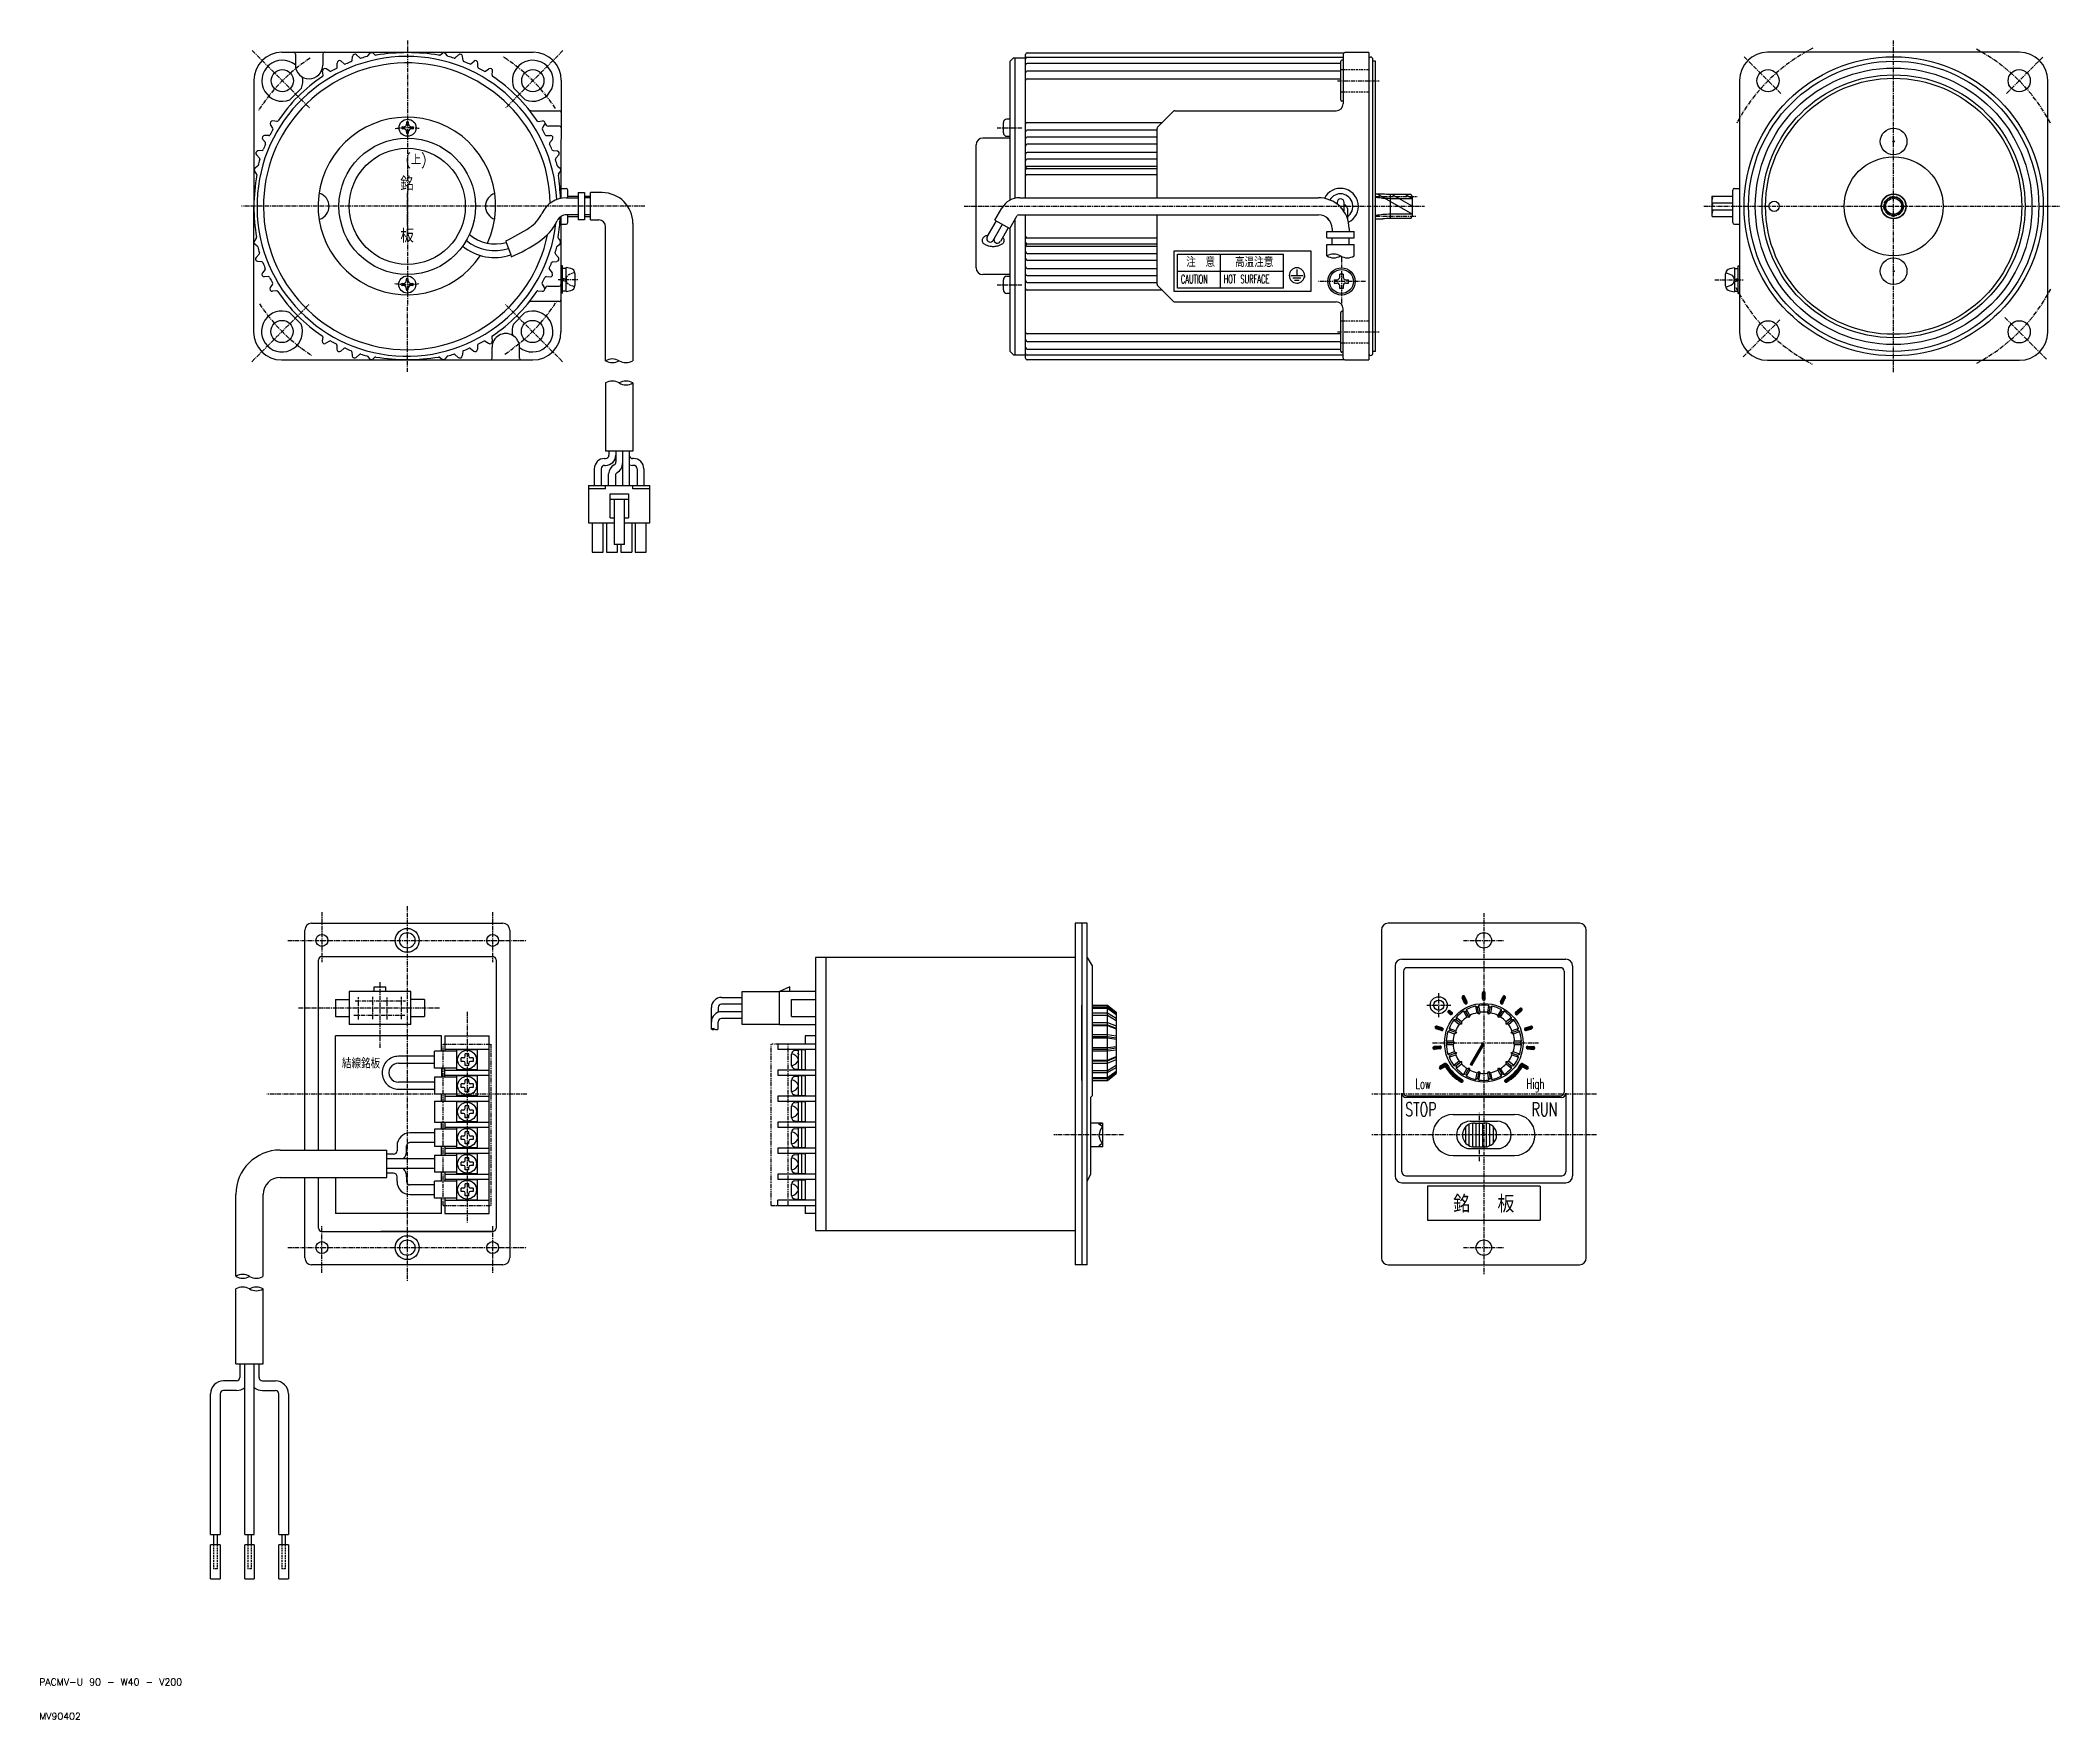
# Model space of a CAD drawing. Extents: x 10 to 602, y 10 to 502.
import ezdxf
from ezdxf.enums import TextEntityAlignment as Align

# ---------------------------------------------------------------- set-up
doc = ezdxf.new("R2010")
doc.units = 0
for name, pattern in [('CENTER', [2, 1.25, -0.25, 0.25, -0.25]), ('DASHED', [0.75, 0.5, -0.25]), ('PHANTOM', [2.5, 1.25, -0.25, 0.25, -0.25, 0.25, -0.25])]:
    doc.linetypes.add(name, pattern=pattern)
doc.layers.get('0').update_dxf_attribs({"linetype": 'CONTINUOUS'})
doc.layers.add('CENTER', color=1, linetype='CENTER')
doc.styles.get("Standard").update_dxf_attribs({"font": 'txt.shx', "bigfont": 'bigfont.shx'})
doc.styles.add('STANDARD2', font='txt.shx')

msp = doc.modelspace()

# ---------------------------------------------------------------- texts
at = {"color": 3, "linetype": 'CONTINUOUS'}
for s, height, width, p in [('(上)', 3, 0.9, (117.23, 465.44)), ('銘  ', 4, 0.9, (115.73, 457.85)), ('板', 4, 0.9, (115.77, 442.61)), ('注\u3000意', 2.5, 0.9, (345.86, 435.52)), ('高温注意', 2.5, 0.9, (360.13, 435.5)), ('CAUTION', 2.5, 0.54, (344.29, 430.66)), ('HOT SURFACE', 2.5, 0.54, (356.8, 430.68)), ('結線銘板', 3, 0.810596, (98.65, 200.72)), ('Low', 3, 0.6, (413, 194.74)), ('High', 3, 0.6, (445.5, 194.74)), ('STOP', 4, 0.675, (410, 186.74)), ('RUN', 4, 0.675, (447, 186.74))]:
    msp.add_text(s, height=height, dxfattribs=dict(at, width=width)).set_placement(p)
at = {"color": 3, "linetype": 'CONTINUOUS', "width": 0.9}
msp.add_text('銘  板', height=5, dxfattribs=at).set_placement((433, 161.02), align=Align.MIDDLE_CENTER)
at = {"color": 7, "linetype": 'CONTINUOUS', "style": 'STANDARD2'}
for s, p in [('PACMV-U 90 - W40 - V200', (10, 20)), ('MV90402', (10, 10))]:
    msp.add_text(s, height=2, dxfattribs=at).set_placement(p)

# ---------------------------------------------------------------- linework, layer by layer
at = {"color": 7, "linetype": 'CONTINUOUS'}
for p, q in [((81.07, 498.34), (154.67, 498.34)), ((85, 497.84), (85, 494.6)), ((93, 497.84), (93, 494.6)), ((101.63, 495.94), (101.75, 497.14)), ((103.89, 496.71), (102.91, 497.59)), ((106.21, 497.27), (106.79, 497.97)), ((108.4, 497.55), (107.74, 498.1)), ((127.33, 497.55), (128.09, 498.1)), ((129.52, 497.27), (128.94, 497.97)), ((131.84, 496.71), (132.82, 497.59)), ((134.1, 495.94), (133.98, 497.14)), ((295.31, 496.74), (294.31, 495.74)), ((295.31, 496.74), (298.81, 496.74)), ((295.81, 455.6), (295.81, 496.74)), ((298.81, 455.74), (298.81, 497.72)), ((299.31, 498.22), (392.17, 498.22)), ((299.31, 496.88), (391.81, 496.88)), ((391.81, 497.74), (391.81, 483.24)), ((399.31, 498.24), (392.31, 498.24)), ((399.31, 498.24), (399.31, 408.24)), ((589.9, 498.34), (516.1, 498.34)), ((93.11, 491.61), (92.97, 492.81)), ((95.06, 492.81), (94.06, 493.47)), ((97.26, 494), (97.25, 495.2)), ((99.32, 494.98), (98.39, 495.75)), ((136.41, 494.98), (137.34, 495.75)), ((138.48, 494), (138.48, 495.2)), ((140.67, 492.81), (141.68, 493.47)), ((142.62, 491.61), (142.76, 492.81)), ((294.31, 455.06), (294.31, 495.74)), ((391.11, 495.07), (299.31, 495.07)), ((391.11, 492.82), (299.31, 492.82)), ((391.11, 484.31), (391.11, 495.71)), ((391.81, 496.01), (391.41, 496.01)), ((400.51, 410.14), (400.51, 496.34)), ((401.31, 495.74), (400.51, 495.74)), ((401.31, 410.74), (401.31, 495.74)), ((72.87, 490.14), (72.77, 416.44)), ((86.78, 487.81), (83.39, 484.42)), ((152.34, 484.42), (148.95, 487.81)), ((162.87, 490.14), (162.77, 455.57)), ((299.31, 490.6), (391.11, 490.6)), ((507.9, 490.14), (507.9, 416.34)), ((598.1, 416.34), (598.1, 490.14)), ((154.12, 481.24), (162.37, 481.24)), ((342.17, 481.09), (337.46, 476.38)), ((342.52, 481.24), (389.81, 481.24)), ((391.81, 484.01), (391.41, 484.01)), ((77.21, 473.95), (76, 473.96)), ((78.4, 476.14), (77.73, 477.15)), ((79.59, 478.1), (78.4, 478.23)), ((116.37, 476.54), (116.77, 476.54)), ((116.77, 475.94), (116.37, 475.94)), ((117.57, 477.74), (117.57, 477.34)), ((117.57, 475.14), (117.57, 474.74)), ((118.17, 477.34), (118.17, 477.74)), ((118.17, 474.74), (118.17, 475.14)), ((118.97, 476.54), (119.37, 476.54)), ((119.37, 475.94), (118.97, 475.94)), ((156.14, 478.1), (157.34, 478.23)), ((157.33, 476.14), (158, 477.15)), ((158.53, 473.95), (159.73, 473.96)), ((162.37, 476.74), (159.1, 476.74)), ((294.31, 473.24), (286.31, 473.24)), ((292.31, 474.74), (292.31, 477.74)), ((294.31, 478.74), (293.31, 478.74)), ((293.31, 473.74), (294.31, 473.74)), ((299.31, 477.82), (338.9, 477.82)), ((337.31, 475.55), (299.31, 475.55)), ((337.31, 473.53), (299.31, 473.53)), ((337.31, 455.74), (337.31, 476.03)), ((74.49, 467.32), (73.61, 468.29)), ((75.26, 469.57), (74.06, 469.46)), ((76.22, 471.88), (75.45, 472.81)), ((159.51, 471.88), (160.28, 472.81)), ((160.47, 469.57), (161.67, 469.46)), ((161.24, 467.32), (162.12, 468.29)), ((284.31, 435.24), (284.31, 471.24)), ((337.31, 471.4), (299.31, 471.4)), ((337.31, 469.01), (299.31, 469.01)), ((73.65, 462.7), (73.11, 463.46)), ((73.93, 464.99), (73.23, 464.41)), ((161.8, 464.99), (162.5, 464.41)), ((162.08, 462.7), (162.62, 463.46)), ((337.31, 467.06), (299.31, 467.06)), ((299.31, 464.99), (337.31, 464.99)), ((299.31, 464.32), (337.31, 464.32)), ((299.31, 462.56), (337.31, 462.56)), ((162.77, 458.49), (164.27, 458.49)), ((164.4, 455.74), (167.77, 455.74)), ((164.77, 455.74), (164.77, 457.99)), ((164.77, 456.24), (167.77, 456.24)), ((167.77, 457.24), (169.62, 457.24)), ((167.77, 457.24), (167.77, 449.24)), ((169.62, 457.24), (169.62, 449.24)), ((169.62, 456.24), (171.44, 456.24)), ((171.44, 455.74), (169.62, 455.74)), ((171.44, 449.24), (171.44, 457.24)), ((174.84, 457.24), (171.44, 457.24)), ((297.09, 455.74), (384.48, 455.74)), ((401.31, 456.91), (403.42, 456.91)), ((405.61, 456.81), (405.61, 449.66)), ((405.61, 456.81), (411.61, 456.81)), ((411.61, 456.81), (412.11, 455.94)), ((411.61, 456.81), (411.61, 456.81)), ((412.11, 450.53), (412.11, 455.94)), ((499.9, 456.24), (505.9, 456.24)), ((505.9, 448.49), (505.9, 457.99)), ((506.4, 458.49), (507.9, 458.49)), ((162.77, 450.25), (162.77, 416.44)), ((167.77, 450.74), (164.4, 450.74)), ((164.77, 448.49), (164.77, 450.74)), ((164.77, 450.24), (167.77, 450.24)), ((167.77, 450.24), (167.77, 450.24)), ((171.44, 450.74), (169.62, 450.74)), ((169.62, 450.24), (171.44, 450.24)), ((289.86, 449.21), (291.89, 452.74)), ((294.19, 446.71), (296.37, 450.5)), ((295.81, 409.74), (295.81, 449.53)), ((296.81, 450.75), (384.56, 450.75)), ((298.81, 408.76), (298.81, 450.75)), ((337.31, 430.44), (337.31, 450.75)), ((390.06, 454.4), (390.06, 453.86)), ((392.06, 451.71), (392.06, 454.4)), ((393.06, 452.62), (393.06, 449.7)), ((401.31, 449.56), (403.42, 449.56)), ((411.61, 449.66), (405.61, 449.66)), ((411.61, 449.66), (412.11, 450.53)), ((499.9, 454.24), (505.9, 454.24)), ((499.9, 452.24), (505.9, 452.24)), ((499.9, 450.24), (505.9, 450.24)), ((73.55, 443.87), (73.01, 443.11)), ((161.98, 443.87), (162.52, 443.11)), ((162.77, 447.99), (164.27, 447.99)), ((169.62, 449.24), (167.77, 449.24)), ((171.44, 449.24), (173.84, 449.24)), ((175.84, 407.99), (175.84, 447.24)), ((183.84, 448.24), (183.84, 407.99)), ((287.57, 444.25), (290.29, 448.96)), ((289.3, 443.25), (292.02, 447.96)), ((289.86, 449.21), (294.19, 446.71)), ((293.76, 446.96), (291.43, 442.94)), ((294.31, 410.74), (294.31, 446.93)), ((337.31, 443.92), (299.31, 443.92)), ((387.06, 444.02), (387.06, 445.85)), ((387.06, 445.85), (395.06, 445.85)), ((387.06, 444.02), (395.06, 444.02)), ((388.56, 446.75), (388.56, 445.85)), ((388.56, 442.02), (388.56, 444.02)), ((393.56, 446.74), (393.56, 445.85)), ((393.56, 442.02), (393.56, 444.02)), ((395.06, 444.02), (395.06, 445.85)), ((506.4, 447.99), (507.9, 447.99)), ((73.83, 441.59), (73.13, 442.17)), ((74.39, 439.26), (73.51, 438.28)), ((146.6, 443.11), (146.75, 442.66)), ((146.75, 442.66), (147.4, 440.84)), ((147.4, 440.84), (148.06, 438.98)), ((148.06, 438.98), (148.24, 438.46)), ((161.14, 439.26), (162.02, 438.28)), ((161.7, 441.59), (162.4, 442.17)), ((337.31, 442.16), (299.31, 442.16)), ((337.31, 441.49), (299.31, 441.49)), ((299.31, 439.42), (337.31, 439.42)), ((342.31, 440.24), (382.31, 440.24)), ((342.31, 428.24), (342.31, 440.24)), ((343.31, 439.24), (374.31, 439.24)), ((343.31, 429.24), (343.31, 439.24)), ((374.31, 429.24), (374.31, 439.24)), ((382.31, 440.24), (382.31, 428.24)), ((387.06, 438.69), (387.06, 442.02)), ((387.06, 442.02), (395.06, 442.02)), ((395.06, 438.69), (395.06, 442.02)), ((75.16, 437), (73.96, 437.12)), ((76.12, 434.7), (75.35, 433.76)), ((77.11, 432.63), (75.9, 432.62)), ((117.47, 431.84), (117.47, 431.44)), ((118.07, 431.44), (118.07, 431.84)), ((158.43, 432.63), (159.63, 432.62)), ((159.41, 434.7), (160.18, 433.76)), ((160.37, 437), (161.57, 437.12)), ((163.27, 435.78), (162.77, 435.78)), ((163.27, 427.78), (163.27, 435.78)), ((163.27, 435.15), (164.27, 435.15)), ((163.27, 431.32), (163.27, 435.09)), ((163.27, 432.23), (164.27, 432.04)), ((164.27, 428.28), (164.27, 435.28)), ((165.65, 435.01), (164.27, 435.28)), ((166.87, 433.54), (166.87, 430.02)), ((294.31, 433.24), (286.31, 433.24)), ((292.31, 428.74), (292.31, 431.74)), ((293.31, 432.74), (294.31, 432.74)), ((299.31, 437.47), (337.31, 437.47)), ((299.31, 435.07), (337.31, 435.07)), ((299.31, 432.95), (337.31, 432.95)), ((376.51, 432.99), (380.01, 432.99)), ((377.06, 432.29), (379.46, 432.29)), ((378.26, 434.69), (378.26, 432.99)), ((389.21, 431.74), (389.21, 430.74)), ((389.21, 431.74), (390.06, 431.74)), ((390.81, 432.49), (390.81, 433.34)), ((391.81, 433.34), (390.81, 433.34)), ((391.81, 433.34), (391.81, 432.49)), ((392.56, 431.74), (393.41, 431.74)), ((393.41, 430.74), (393.41, 431.74)), ((503.8, 429.92), (503.8, 433.44)), ((506.4, 435.18), (505.02, 434.91)), ((506.4, 435.18), (506.4, 428.18)), ((506.4, 435.05), (507.4, 435.05)), ((506.4, 431.94), (507.4, 432.13)), ((507.9, 435.68), (507.4, 435.68)), ((507.4, 435.68), (507.4, 427.68)), ((507.4, 434.99), (507.4, 431.22)), ((78.3, 430.43), (77.63, 429.43)), ((79.49, 428.48), (78.3, 428.35)), ((116.27, 430.64), (116.67, 430.64)), ((116.67, 430.04), (116.27, 430.04)), ((117.47, 429.24), (117.47, 428.84)), ((118.07, 428.84), (118.07, 429.24)), ((118.87, 430.64), (119.27, 430.64)), ((119.27, 430.04), (118.87, 430.04)), ((156.04, 428.48), (157.24, 428.35)), ((157.23, 430.43), (157.9, 429.43)), ((159, 429.84), (162.27, 429.84)), ((163.27, 427.78), (162.77, 427.78)), ((163.27, 431.51), (164.27, 431.32)), ((164.27, 428.4), (163.27, 428.4)), ((164.27, 428.28), (165.65, 428.54)), ((294.31, 427.74), (293.31, 427.74)), ((299.31, 430.93), (337.31, 430.93)), ((338.9, 428.65), (299.31, 428.65)), ((337.46, 430.09), (342.17, 425.38)), ((382.31, 428.24), (342.31, 428.24)), ((374.31, 429.24), (343.31, 429.24)), ((377.61, 431.59), (378.91, 431.59)), ((389.21, 430.74), (390.06, 430.74)), ((390.81, 429.14), (390.81, 429.99)), ((391.81, 429.14), (390.81, 429.14)), ((391.81, 429.99), (391.81, 429.14)), ((392.56, 430.74), (393.41, 430.74)), ((505.02, 428.44), (506.4, 428.18)), ((506.4, 431.22), (507.4, 431.41)), ((507.4, 428.3), (506.4, 428.3)), ((507.9, 427.68), (507.4, 427.68)), ((86.68, 418.76), (83.29, 422.15)), ((148.85, 418.76), (152.24, 422.15)), ((162.27, 425.34), (154.02, 425.34)), ((342.52, 425.24), (389.81, 425.24)), ((391.11, 410.77), (391.11, 422.17)), ((391.81, 422.47), (391.41, 422.47)), ((391.81, 408.74), (391.81, 423.24)), ((93.01, 414.97), (92.87, 413.77)), ((142.52, 414.97), (142.66, 413.77)), ((391.11, 415.88), (299.31, 415.88)), ((80.97, 408.24), (154.57, 408.24)), ((94.96, 413.77), (93.96, 413.11)), ((97.16, 412.58), (97.15, 411.37)), ((99.22, 411.59), (98.29, 410.83)), ((101.53, 410.64), (101.65, 409.44)), ((103.79, 409.86), (102.81, 408.98)), ((106.11, 409.3), (106.69, 408.6)), ((108.3, 409.02), (107.64, 408.48)), ((127.23, 409.02), (127.99, 408.48)), ((129.42, 409.31), (128.84, 408.6)), ((131.74, 409.86), (132.72, 408.98)), ((134, 410.64), (133.88, 409.44)), ((136.31, 411.59), (137.24, 410.83)), ((138.38, 412.58), (138.38, 411.37)), ((140.57, 413.77), (141.58, 413.11)), ((142.63, 408.74), (142.63, 411.97)), ((150.63, 408.74), (150.63, 411.97)), ((294.31, 410.74), (295.31, 409.74)), ((295.31, 409.74), (298.81, 409.74)), ((299.31, 411.4), (391.11, 411.4)), ((391.81, 409.59), (299.31, 409.59)), ((392.17, 408.26), (299.31, 408.26)), ((299.31, 413.66), (391.11, 413.66)), ((391.81, 410.47), (391.41, 410.47)), ((392.31, 408.24), (399.31, 408.24)), ((401.31, 410.74), (400.51, 410.74)), ((516.1, 408.14), (589.9, 408.14)), ((175.84, 401.49), (175.84, 381.51)), ((183.84, 401.49), (183.84, 381.51)), ((175.54, 379.37), (175.84, 379.37)), ((183.84, 381.51), (175.84, 381.51)), ((176.84, 381.51), (176.84, 380.37)), ((178.84, 381.51), (178.84, 378.37)), ((180.84, 381.51), (180.84, 371.51)), ((182.84, 371.51), (182.84, 381.51)), ((184.04, 379.37), (183.74, 379.37)), ((172.54, 376.37), (172.54, 371.51)), ((174.54, 376.37), (174.54, 371.51)), ((175.54, 377.37), (175.84, 377.37)), ((176.74, 371.51), (176.74, 374.85)), ((178.74, 374.37), (178.74, 371.51)), ((184.04, 377.37), (183.74, 377.37)), ((185.04, 376.37), (185.04, 371.51)), ((187.04, 376.37), (187.04, 371.51)), ((170.84, 371.51), (170.84, 360.51)), ((170.84, 371.51), (188.84, 371.51)), ((175.84, 370.51), (170.84, 370.51)), ((175.84, 370.51), (175.84, 371.51)), ((177.14, 369.01), (182.54, 369.01)), ((177.14, 362.01), (177.14, 369.01)), ((177.14, 367.51), (182.54, 367.51)), ((178.34, 367.51), (178.34, 354.21)), ((181.34, 354.21), (181.34, 367.51)), ((182.54, 369.01), (182.54, 362.01)), ((183.84, 370.51), (183.84, 371.51)), ((188.84, 370.51), (183.84, 370.51)), ((188.84, 360.51), (188.84, 371.51)), ((177.14, 362.01), (178.34, 362.01)), ((181.34, 362.01), (182.54, 362.01)), ((170.84, 360.51), (178.34, 360.51)), ((171.94, 360.51), (171.94, 351.91)), ((175.14, 351.91), (175.14, 360.51)), ((176.14, 360.51), (176.14, 351.91)), ((181.34, 360.51), (188.84, 360.51)), ((183.54, 360.51), (183.54, 351.91)), ((184.54, 360.51), (184.54, 351.91)), ((187.74, 351.91), (187.74, 360.51)), ((171.94, 351.91), (175.14, 351.91)), ((176.14, 351.91), (179.34, 351.91)), ((181.34, 354.21), (178.34, 354.21)), ((179.34, 351.91), (179.34, 354.21)), ((180.34, 354.21), (180.34, 351.91)), ((180.34, 351.91), (183.54, 351.91)), ((184.54, 351.91), (187.74, 351.91)), ((89.77, 243.24), (145.77, 243.24)), ((316.81, 243.24), (313.31, 243.24)), ((313.31, 243.24), (313.31, 143.24)), ((315.31, 243.24), (315.31, 143.24)), ((316.81, 143.24), (316.81, 243.24)), ((461, 243.24), (405, 243.24)), ((87.77, 176.81), (87.77, 241.24)), ((147.77, 241.24), (147.77, 145.24)), ((403, 241.24), (403, 145.24)), ((463, 145.24), (463, 241.24)), ((91.77, 176.81), (91.77, 232.49)), ((92.77, 233.49), (142.77, 233.49)), ((143.77, 232.49), (143.77, 153.99)), ((313.31, 233.24), (237.31, 233.24)), ((237.31, 233.24), (237.31, 153.24)), ((240.31, 233.24), (240.31, 153.24)), ((316.81, 233.24), (318.31, 230.74)), ((318.31, 230.74), (318.31, 192.74)), ((407, 230.74), (407, 169.24)), ((409, 232.74), (457, 232.74)), ((459, 230.74), (459, 169.24)), ((409.5, 229.24), (409.5, 193.74)), ((455.5, 230.24), (410.5, 230.24)), ((456.5, 229.24), (456.5, 193.74)), ((96.77, 220.94), (96.77, 215.94)), ((96.77, 220.94), (100.77, 220.94)), ((118.77, 223.24), (100.77, 223.24)), ((100.77, 223.24), (100.77, 213.64)), ((108.07, 223.24), (108.07, 224.64)), ((108.07, 224.64), (111.47, 224.64)), ((111.47, 223.24), (111.47, 224.64)), ((118.77, 213.64), (118.77, 223.24)), ((122.77, 220.94), (118.77, 220.94)), ((122.77, 220.94), (122.77, 215.94)), ((209.81, 221.54), (215.81, 221.54)), ((215.81, 219.54), (209.81, 219.54)), ((215.81, 223.24), (226.81, 223.24)), ((215.81, 213.64), (215.81, 223.24)), ((229.81, 224.64), (226.81, 223.24)), ((237.31, 223.24), (226.81, 223.24)), ((226.81, 213.64), (226.81, 223.24)), ((229.81, 223.24), (229.81, 224.64)), ((230.31, 220.94), (237.31, 220.94)), ((230.31, 215.94), (230.31, 220.94)), ((315.31, 197.24), (315.31, 219.24)), ((318.31, 219.24), (322.81, 219.24)), ((322.81, 219.24), (325.31, 217.24)), ((322.81, 197.24), (322.81, 219.24)), ((426.67, 221.48), (427.16, 221.96)), ((427.39, 219.86), (426.69, 221.41)), ((426.8, 221.18), (427.4, 221.79)), ((426.93, 220.89), (427.53, 221.49)), ((427.06, 220.59), (427.67, 221.2)), ((427.19, 220.3), (427.8, 220.91)), ((427.32, 220.01), (427.93, 220.61)), ((428.12, 220.19), (427.43, 221.74)), ((427.47, 219.74), (428.06, 220.32)), ((427.79, 219.63), (428.15, 219.99)), ((430.6, 218.97), (430.95, 217)), ((431.18, 218.58), (430.6, 218.97)), ((431.58, 219.15), (431.18, 218.58)), ((431.93, 217.17), (431.58, 219.15)), ((432.6, 222.91), (433.24, 223.15)), ((432.6, 222.58), (433.4, 222.89)), ((432.6, 221.14), (432.6, 222.84)), ((432.6, 222.26), (433.4, 222.57)), ((432.6, 221.94), (433.4, 222.25)), ((432.6, 221.62), (433.4, 221.93)), ((432.6, 221.3), (433.4, 221.61)), ((432.63, 220.99), (433.4, 221.28)), ((432.87, 220.76), (433.35, 220.94)), ((433.4, 221.14), (433.4, 222.84)), ((434.41, 219.15), (434.07, 217.17)), ((434.82, 218.58), (434.41, 219.15)), ((435.4, 218.97), (434.82, 218.58)), ((435.05, 217), (435.4, 218.97)), ((437.85, 220.04), (438.67, 219.99)), ((437.88, 220.19), (438.57, 221.74)), ((437.95, 220.33), (438.8, 220.29)), ((437.98, 219.73), (438.48, 219.7)), ((438.08, 220.63), (438.93, 220.58)), ((438.21, 220.92), (439.06, 220.87)), ((438.34, 221.21), (439.19, 221.17)), ((438.47, 221.51), (439.32, 221.46)), ((438.61, 221.8), (439.29, 221.76)), ((438.61, 219.86), (439.3, 221.41)), ((96.77, 215.94), (100.77, 215.94)), ((118.77, 213.64), (100.77, 213.64)), ((118.77, 215.94), (122.77, 215.94)), ((206.81, 212.25), (206.81, 218.54)), ((208.81, 218.54), (208.81, 217.17)), ((208.81, 212.25), (208.81, 214.34)), ((215.81, 217.34), (209.81, 217.34)), ((215.81, 215.34), (209.81, 215.34)), ((226.81, 213.64), (215.81, 213.64)), ((226.81, 213.64), (237.31, 213.64)), ((230.31, 215.94), (237.31, 215.94)), ((318.31, 218.73), (322.81, 218.73)), ((318.31, 218.39), (322.81, 218.39)), ((318.31, 216.98), (322.81, 216.98)), ((318.31, 216.33), (322.81, 216.33)), ((318.31, 214.17), (322.81, 214.17)), ((318.31, 213.49), (322.81, 213.49)), ((318.31, 213.3), (322.81, 213.3)), ((322.81, 218.73), (325.31, 216.85)), ((322.81, 218.39), (325.31, 216.51)), ((322.81, 216.98), (325.31, 215.44)), ((322.81, 216.33), (325.31, 214.8)), ((322.81, 214.17), (325.31, 213.16)), ((322.81, 213.49), (325.31, 212.49)), ((322.81, 213.3), (325.31, 212.3)), ((325.31, 217.24), (325.31, 199.24)), ((418.93, 212.4), (418.89, 213.08)), ((419.23, 212.29), (419.19, 213.15)), ((420.85, 212.6), (419.24, 213.13)), ((419.54, 212.19), (419.49, 213.05)), ((419.84, 212.09), (419.8, 212.95)), ((422.49, 217.31), (422.92, 217.74)), ((422.62, 217.04), (423.14, 216.57)), ((422.63, 217.03), (423.2, 217.6)), ((422.86, 216.83), (423.42, 217.4)), ((423.08, 216.63), (423.65, 217.2)), ((423.16, 217.64), (423.68, 217.17)), ((423.35, 216.47), (423.81, 216.93)), ((424.95, 214.99), (424.26, 214.92)), ((424.26, 214.92), (425.79, 213.63)), ((424.9, 215.68), (424.95, 214.99)), ((426.44, 214.4), (424.9, 215.68)), ((426.49, 213.7), (424.95, 214.99)), ((426.49, 213.7), (425.79, 213.63)), ((426.44, 214.4), (426.49, 213.7)), ((427.07, 217.5), (428.07, 215.77)), ((427.75, 217.33), (427.07, 217.5)), ((427.94, 218), (427.75, 217.33)), ((428.75, 215.6), (427.75, 217.33)), ((428.94, 216.27), (427.94, 218)), ((428.75, 215.6), (428.07, 215.77)), ((428.94, 216.27), (428.75, 215.6)), ((431.52, 216.61), (430.95, 217)), ((431.52, 216.61), (431.18, 218.58)), ((431.93, 217.17), (431.52, 216.61)), ((434.47, 216.61), (434.07, 217.17)), ((434.47, 216.61), (434.82, 218.58)), ((435.05, 217), (434.47, 216.61)), ((438.06, 218), (437.06, 216.27)), ((437.25, 215.6), (437.06, 216.27)), ((437.25, 215.6), (438.25, 217.33)), ((437.92, 215.77), (437.25, 215.6)), ((437.92, 215.77), (438.93, 217.5)), ((438.25, 217.33), (438.06, 218)), ((438.93, 217.5), (438.25, 217.33)), ((439.51, 213.7), (441.04, 214.99)), ((439.51, 213.7), (439.56, 214.4)), ((440.2, 213.63), (439.51, 213.7)), ((441.09, 215.68), (439.56, 214.4)), ((440.2, 213.63), (441.74, 214.92)), ((441.04, 214.99), (441.09, 215.68)), ((441.74, 214.92), (441.04, 214.99)), ((442.22, 216.71), (442.67, 216.48)), ((442.23, 217.04), (442.96, 216.67)), ((442.32, 217.17), (443.58, 218.3)), ((442.44, 217.27), (443.2, 216.89)), ((442.68, 217.49), (443.44, 217.1)), ((442.85, 216.57), (444.12, 217.71)), ((442.91, 217.7), (443.68, 217.32)), ((443.15, 217.92), (443.92, 217.53)), ((443.39, 218.13), (444.16, 217.75)), ((443.64, 218.35), (444.25, 218.04)), ((445.14, 212.6), (446.76, 213.13)), ((445.91, 212.85), (446.45, 212.19)), ((446.21, 212.95), (446.75, 212.29)), ((446.52, 213.05), (447.06, 212.39)), ((446.83, 213.15), (447.26, 212.61)), ((96.77, 176.81), (96.77, 210.24)), ((127.77, 210.24), (96.77, 210.24)), ((127.77, 205.79), (127.77, 210.24)), ((128.77, 210.24), (128.77, 205.79)), ((128.77, 210.24), (141.77, 210.24)), ((141.77, 158.24), (141.77, 210.24)), ((237.31, 207.85), (226.31, 207.85)), ((226.31, 207.85), (226.31, 206.35)), ((234.31, 210.24), (234.31, 207.85)), ((237.31, 210.24), (234.31, 210.24)), ((318.31, 210.64), (322.81, 210.64)), ((318.31, 210.06), (322.81, 210.06)), ((318.31, 209.65), (322.81, 209.65)), ((322.81, 210.64), (325.31, 210.29)), ((322.81, 210.06), (325.31, 209.71)), ((322.81, 209.65), (325.31, 209.31)), ((322.81, 206.82), (325.31, 207.17)), ((418.77, 206.34), (418.38, 207.1)), ((420.13, 207.29), (418.44, 207.11)), ((419.09, 206.37), (418.7, 207.14)), ((420.61, 211.84), (418.99, 212.37)), ((419.41, 206.41), (419.02, 207.17)), ((419.73, 206.44), (419.34, 207.2)), ((420.05, 206.47), (419.66, 207.24)), ((420.36, 206.54), (419.98, 207.27)), ((420.15, 211.99), (420.1, 212.85)), ((420.56, 206.8), (420.33, 207.26)), ((420.45, 211.89), (420.41, 212.75)), ((420.76, 211.83), (420.71, 212.65)), ((421.05, 211.99), (421.02, 212.49)), ((422.01, 208.74), (422.5, 208.24)), ((424.01, 208.74), (422.01, 208.74)), ((422.5, 208.24), (422.01, 207.74)), ((422.01, 207.74), (424.01, 207.74)), ((423.13, 211.83), (422.5, 211.53)), ((422.5, 211.53), (424.38, 210.84)), ((424.5, 208.24), (422.5, 208.24)), ((422.84, 212.47), (423.13, 211.83)), ((424.73, 211.78), (422.84, 212.47)), ((425.01, 211.14), (423.13, 211.83)), ((424.01, 208.74), (424.5, 208.24)), ((424.5, 208.24), (424.01, 207.74)), ((425.01, 211.14), (424.38, 210.84)), ((424.73, 211.78), (425.01, 211.14)), ((432.53, 207.93), (429.03, 201.87)), ((429.46, 201.62), (432.96, 207.68)), ((432.96, 207.68), (432.53, 207.93)), ((440.99, 211.14), (442.87, 211.83)), ((440.99, 211.14), (441.27, 211.78)), ((441.61, 210.84), (440.99, 211.14)), ((443.15, 212.47), (441.27, 211.78)), ((441.5, 208.24), (441.98, 208.74)), ((441.98, 207.74), (441.5, 208.24)), ((441.5, 208.24), (443.5, 208.24)), ((441.61, 210.84), (443.5, 211.53)), ((443.99, 208.74), (441.98, 208.74)), ((441.98, 207.74), (443.99, 207.74)), ((442.87, 211.83), (443.15, 212.47)), ((443.5, 211.53), (442.87, 211.83)), ((443.5, 208.24), (443.99, 208.74)), ((443.99, 207.74), (443.5, 208.24)), ((444.87, 212.23), (445.19, 211.83)), ((445.01, 212.53), (445.53, 211.89)), ((445.3, 212.65), (445.84, 211.99)), ((445.39, 211.84), (447.01, 212.37)), ((445.47, 207.06), (445.6, 206.56)), ((445.6, 212.75), (446.14, 212.09)), ((445.72, 207.27), (445.93, 206.48)), ((445.87, 207.29), (447.56, 207.11)), ((446.03, 207.27), (446.25, 206.44)), ((446.35, 207.24), (446.57, 206.41)), ((446.67, 207.2), (446.89, 206.38)), ((446.99, 207.17), (447.21, 206.34)), ((447.31, 207.14), (447.53, 206.31)), ((447.63, 207.1), (447.81, 206.43)), ((125.77, 204.29), (115.23, 204.29)), ((115.23, 202.29), (125.77, 202.29)), ((132.27, 205.79), (125.77, 205.79)), ((125.77, 200.79), (125.77, 205.79)), ((128.77, 206.35), (141.77, 206.35)), ((132.27, 200.29), (132.27, 206.29)), ((132.27, 206.29), (138.27, 206.29)), ((134.27, 203.79), (133.52, 203.79)), ((133.52, 202.79), (133.52, 203.79)), ((134.27, 202.79), (133.52, 202.79)), ((134.77, 204.29), (134.77, 205.04)), ((135.77, 205.04), (134.77, 205.04)), ((134.77, 201.54), (134.77, 202.29)), ((135.77, 201.54), (134.77, 201.54)), ((135.77, 204.29), (135.77, 205.04)), ((135.77, 201.54), (135.77, 202.29)), ((137.02, 203.79), (136.27, 203.79)), ((137.02, 202.79), (136.27, 202.79)), ((137.02, 203.79), (137.02, 202.79)), ((138.27, 206.29), (138.27, 200.29)), ((226.31, 206.35), (237.31, 206.35)), ((230.31, 201.63), (230.31, 204.95)), ((231.23, 205.94), (232.31, 206.04)), ((232.56, 204.74), (232.06, 205.24)), ((232.31, 200.43), (232.31, 206.15)), ((234.31, 206.15), (232.31, 206.15)), ((233.31, 200.43), (233.31, 206.15)), ((234.31, 206.35), (234.31, 200.23)), ((318.31, 206.82), (322.81, 206.82)), ((318.31, 206.41), (322.81, 206.41)), ((318.31, 205.84), (322.81, 205.84)), ((318.31, 203.18), (322.81, 203.18)), ((318.31, 202.99), (322.81, 202.99)), ((318.31, 202.31), (322.81, 202.31)), ((322.81, 206.41), (325.31, 206.76)), ((322.81, 205.84), (325.31, 206.18)), ((322.81, 203.18), (325.31, 204.18)), ((322.81, 202.99), (325.31, 203.99)), ((322.81, 202.31), (325.31, 203.31)), ((322.81, 200.14), (325.31, 201.68)), ((322.81, 199.5), (325.31, 201.03)), ((418.45, 206.31), (418.14, 206.92)), ((420.21, 206.49), (418.52, 206.31)), ((419.98, 201.08), (420.23, 201.33)), ((420.03, 200.7), (421.23, 201.91)), ((421.63, 202.13), (420.15, 201.28)), ((420.29, 200.54), (421.92, 202.17)), ((421.69, 201.24), (420.55, 200.59)), ((421.06, 200.88), (422.17, 201.99)), ((421.75, 201.15), (422.33, 201.73)), ((421.91, 200.89), (422.49, 201.47)), ((422.09, 200.64), (422.66, 201.21)), ((424.38, 205.63), (422.5, 204.95)), ((422.5, 204.95), (423.13, 204.65)), ((422.84, 204.01), (424.73, 204.69)), ((423.13, 204.65), (422.84, 204.01)), ((425.01, 205.33), (423.13, 204.65)), ((425.79, 202.84), (424.26, 201.56)), ((424.26, 201.56), (424.95, 201.49)), ((424.38, 205.63), (425.01, 205.33)), ((425.01, 205.33), (424.73, 204.69)), ((424.9, 200.79), (426.44, 202.08)), ((424.95, 201.49), (424.9, 200.79)), ((426.49, 202.77), (424.95, 201.49)), ((425.79, 202.84), (426.49, 202.77)), ((426.49, 202.77), (426.44, 202.08)), ((429.46, 201.62), (429.03, 201.87)), ((439.51, 202.77), (440.2, 202.84)), ((439.56, 202.08), (439.51, 202.77)), ((439.51, 202.77), (441.04, 201.49)), ((439.56, 202.08), (441.09, 200.79)), ((441.74, 201.56), (440.2, 202.84)), ((440.99, 205.33), (441.61, 205.63)), ((441.27, 204.69), (440.99, 205.33)), ((440.99, 205.33), (442.87, 204.65)), ((441.04, 201.49), (441.74, 201.56)), ((441.09, 200.79), (441.04, 201.49)), ((441.27, 204.69), (443.15, 204.01)), ((443.5, 204.95), (441.61, 205.63)), ((442.87, 204.65), (443.5, 204.95)), ((443.15, 204.01), (442.87, 204.65)), ((443.91, 200.64), (443.34, 201.21)), ((444.08, 200.89), (443.51, 201.47)), ((444.25, 201.15), (443.67, 201.73)), ((444.94, 200.88), (443.83, 201.99)), ((445.7, 200.54), (444.07, 202.17)), ((444.31, 201.24), (445.44, 200.59)), ((444.37, 202.13), (445.84, 201.28)), ((445.97, 200.7), (444.76, 201.91)), ((446.01, 201.08), (445.77, 201.33)), ((445.79, 206.49), (447.48, 206.31)), ((125.77, 196.67), (115.23, 196.67)), ((132.27, 200.79), (125.77, 200.79)), ((132.27, 198.17), (125.77, 198.17)), ((125.77, 198.17), (125.77, 193.17)), ((127.77, 200.79), (127.77, 198.17)), ((128.77, 198.17), (128.77, 200.79)), ((128.77, 200.23), (141.77, 200.23)), ((128.77, 198.73), (141.77, 198.73)), ((138.27, 200.29), (132.27, 200.29)), ((132.27, 198.67), (138.27, 198.67)), ((132.27, 192.67), (132.27, 198.67)), ((134.27, 196.17), (133.52, 196.17)), ((133.52, 195.17), (133.52, 196.17)), ((134.27, 195.17), (133.52, 195.17)), ((134.77, 196.67), (134.77, 197.42)), ((135.77, 197.42), (134.77, 197.42)), ((135.77, 196.67), (135.77, 197.42)), ((137.02, 196.17), (136.27, 196.17)), ((137.02, 195.17), (136.27, 195.17)), ((137.02, 196.17), (137.02, 195.17)), ((138.27, 198.67), (138.27, 192.67)), ((226.31, 200.23), (226.31, 198.73)), ((237.31, 200.23), (226.31, 200.23)), ((226.31, 198.73), (237.31, 198.73)), ((230.31, 194.01), (230.31, 197.33)), ((231.23, 200.63), (232.31, 200.54)), ((231.23, 198.32), (232.31, 198.42)), ((232.31, 200.43), (234.31, 200.43)), ((232.31, 192.81), (232.31, 198.53)), ((234.31, 198.53), (232.31, 198.53)), ((233.31, 192.81), (233.31, 198.53)), ((234.31, 198.73), (234.31, 192.61)), ((237.31, 195.24), (237.31, 193.24)), ((318.31, 200.14), (322.81, 200.14)), ((318.31, 199.5), (322.81, 199.5)), ((318.31, 198.08), (322.81, 198.08)), ((318.31, 197.74), (322.81, 197.74)), ((318.31, 197.24), (322.81, 197.24)), ((322.81, 198.08), (325.31, 199.96)), ((322.81, 197.74), (325.31, 199.62)), ((322.81, 197.24), (325.31, 199.24)), ((422.26, 200.39), (422.83, 200.96)), ((422.44, 200.15), (423.01, 200.72)), ((422.63, 199.91), (423.2, 200.48)), ((422.82, 199.68), (423.39, 200.24)), ((423.02, 199.45), (423.58, 200.02)), ((423.22, 199.23), (423.79, 199.79)), ((423.42, 199.01), (423.99, 199.57)), ((423.64, 198.79), (424.2, 199.36)), ((423.85, 198.58), (424.42, 199.15)), ((424.07, 198.38), (424.64, 198.95)), ((424.3, 198.18), (424.86, 198.75)), ((424.53, 197.99), (425.09, 198.55)), ((424.76, 197.8), (425.33, 198.37)), ((425, 197.61), (425.57, 198.18)), ((425.24, 197.43), (425.82, 198.01)), ((425.49, 197.26), (426.07, 197.83)), ((425.75, 197.09), (426.33, 197.67)), ((426.01, 196.92), (426.59, 197.51)), ((426.27, 196.76), (426.84, 197.33)), ((426.6, 196.67), (426.94, 197.01)), ((428.07, 200.71), (427.07, 198.97)), ((427.07, 198.97), (427.75, 199.14)), ((428.75, 200.88), (427.75, 199.14)), ((427.75, 199.14), (427.94, 198.47)), ((427.94, 198.47), (428.94, 200.21)), ((428.07, 200.71), (428.75, 200.88)), ((428.75, 200.88), (428.94, 200.21)), ((430.95, 199.48), (430.6, 197.5)), ((430.6, 197.5), (431.18, 197.9)), ((430.95, 199.48), (431.52, 199.87)), ((431.52, 199.87), (431.18, 197.9)), ((431.18, 197.9), (431.58, 197.33)), ((431.52, 199.87), (431.93, 199.3)), ((431.58, 197.33), (431.93, 199.3)), ((434.07, 199.3), (434.47, 199.87)), ((434.07, 199.3), (434.41, 197.33)), ((434.41, 197.33), (434.82, 197.9)), ((434.47, 199.87), (435.05, 199.48)), ((434.47, 199.87), (434.82, 197.9)), ((434.82, 197.9), (435.4, 197.5)), ((435.4, 197.5), (435.05, 199.48)), ((437.06, 200.21), (437.25, 200.88)), ((437.06, 200.21), (438.06, 198.47)), ((437.25, 200.88), (437.92, 200.71)), ((437.25, 200.88), (438.25, 199.14)), ((438.93, 198.97), (437.92, 200.71)), ((438.06, 198.47), (438.25, 199.14)), ((438.25, 199.14), (438.93, 198.97)), ((439.39, 196.67), (439.05, 197.01)), ((439.72, 196.76), (439.15, 197.33)), ((439.99, 196.92), (439.41, 197.51)), ((440.25, 197.09), (439.67, 197.67)), ((440.5, 197.26), (439.93, 197.83)), ((440.75, 197.43), (440.18, 198.01)), ((441, 197.61), (440.42, 198.18)), ((441.24, 197.8), (440.67, 198.37)), ((441.47, 197.99), (440.9, 198.55)), ((441.7, 198.18), (441.13, 198.75)), ((441.93, 198.38), (441.36, 198.95)), ((442.15, 198.58), (441.58, 199.15)), ((442.36, 198.79), (441.8, 199.36)), ((442.57, 199.01), (442.01, 199.57)), ((442.78, 199.23), (442.21, 199.79)), ((442.98, 199.45), (442.41, 200.02)), ((443.18, 199.68), (442.61, 200.24)), ((443.37, 199.91), (442.8, 200.48)), ((443.55, 200.15), (442.98, 200.72)), ((443.73, 200.39), (443.16, 200.96)), ((115.23, 194.67), (125.77, 194.67)), ((132.27, 193.17), (125.77, 193.17)), ((125.77, 191.11), (141.77, 191.11)), ((125.77, 191.11), (125.77, 184.99)), ((127.77, 191.11), (127.77, 193.17)), ((128.77, 193.17), (128.77, 191.11)), ((128.77, 192.61), (141.77, 192.61)), ((138.27, 192.67), (132.27, 192.67)), ((132.27, 191.05), (138.27, 191.05)), ((132.27, 185.05), (132.27, 191.05)), ((134.77, 193.92), (134.77, 194.67)), ((135.77, 193.92), (134.77, 193.92)), ((134.77, 189.05), (134.77, 189.8)), ((135.77, 189.8), (134.77, 189.8)), ((135.77, 193.92), (135.77, 194.67)), ((135.77, 189.05), (135.77, 189.8)), ((138.27, 191.05), (138.27, 185.05)), ((226.31, 192.61), (226.31, 191.11)), ((237.31, 192.61), (226.31, 192.61)), ((226.31, 191.11), (237.31, 191.11)), ((230.31, 186.39), (230.31, 189.71)), ((231.23, 193.01), (232.31, 192.92)), ((231.23, 190.7), (232.31, 190.8)), ((232.31, 192.81), (234.31, 192.81)), ((232.31, 185.19), (232.31, 190.91)), ((234.31, 190.91), (232.31, 190.91)), ((233.31, 185.19), (233.31, 190.91)), ((234.31, 191.11), (234.31, 184.99)), ((318.31, 192.74), (317.81, 192.24)), ((317.81, 192.24), (317.81, 169.74)), ((409, 170.44), (409, 193.44)), ((455.8, 192.24), (410.2, 192.24)), ((410.5, 192.74), (455.5, 192.74)), ((457, 193.44), (457, 170.44)), ((125.77, 184.99), (141.77, 184.99)), ((127.77, 182.93), (127.77, 184.99)), ((128.77, 184.99), (128.77, 182.93)), ((128.77, 183.49), (141.77, 183.49)), ((138.27, 185.05), (132.27, 185.05)), ((132.27, 183.43), (138.27, 183.43)), ((132.27, 177.43), (132.27, 183.43)), ((134.27, 188.55), (133.52, 188.55)), ((133.52, 187.55), (133.52, 188.55)), ((134.27, 187.55), (133.52, 187.55)), ((134.77, 186.3), (134.77, 187.05)), ((135.77, 186.3), (134.77, 186.3)), ((135.77, 186.3), (135.77, 187.05)), ((137.02, 188.55), (136.27, 188.55)), ((137.02, 187.55), (136.27, 187.55)), ((137.02, 188.55), (137.02, 187.55)), ((138.27, 183.43), (138.27, 177.43)), ((226.31, 184.99), (226.31, 183.49)), ((237.31, 184.99), (226.31, 184.99)), ((226.31, 183.49), (237.31, 183.49)), ((231.23, 185.39), (232.31, 185.3)), ((232.31, 185.19), (234.31, 185.19)), ((234.31, 183.49), (234.31, 177.37)), ((321.31, 184.74), (317.81, 184.74)), ((320.31, 184.4), (321.31, 184.74)), ((321.31, 183.69), (320.31, 184.4)), ((321.31, 184.74), (321.31, 177.74)), ((424, 187.24), (442, 187.24)), ((427.75, 178.79), (427.75, 183.69)), ((428.75, 178.08), (428.75, 184.4)), ((429, 185.24), (437, 185.24)), ((429.75, 177.77), (429.75, 184.7)), ((430.25, 184.74), (433.25, 184.74)), ((430.75, 177.74), (430.75, 184.74)), ((431.75, 177.74), (431.75, 184.74)), ((432.75, 177.74), (432.75, 184.74)), ((433.75, 177.77), (433.75, 184.7)), ((434.75, 178.08), (434.75, 184.4)), ((435.75, 183.69), (435.75, 178.79)), ((114.77, 178.03), (114.77, 176.61)), ((117.57, 176.61), (117.57, 178.03)), ((125.77, 181.83), (118.57, 181.83)), ((125.77, 179.03), (118.57, 179.03)), ((132.27, 182.93), (125.77, 182.93)), ((125.77, 182.93), (125.77, 177.93)), ((125.77, 177.93), (132.27, 177.93)), ((127.77, 175.31), (127.77, 177.93)), ((128.77, 177.93), (128.77, 175.31)), ((138.27, 177.43), (132.27, 177.43)), ((134.27, 180.93), (133.52, 180.93)), ((133.52, 179.93), (133.52, 180.93)), ((134.27, 179.93), (133.52, 179.93)), ((134.77, 181.43), (134.77, 182.18)), ((135.77, 182.18), (134.77, 182.18)), ((134.77, 178.68), (134.77, 179.43)), ((135.77, 178.68), (134.77, 178.68)), ((135.77, 181.43), (135.77, 182.18)), ((135.77, 178.68), (135.77, 179.43)), ((137.02, 180.93), (136.27, 180.93)), ((137.02, 179.93), (136.27, 179.93)), ((137.02, 180.93), (137.02, 179.93)), ((230.31, 178.77), (230.31, 182.09)), ((231.23, 183.08), (232.31, 183.18)), ((231.23, 177.77), (232.31, 177.68)), ((232.31, 177.57), (232.31, 183.29)), ((234.31, 183.29), (232.31, 183.29)), ((232.31, 177.57), (234.31, 177.57)), ((233.31, 177.57), (233.31, 183.29)), ((321.31, 177.74), (317.81, 177.74)), ((321.31, 178.79), (320.31, 178.08)), ((320.31, 178.08), (321.31, 177.74)), ((430.25, 177.74), (433.25, 177.74)), ((80.56, 176.81), (111.77, 176.81)), ((111.77, 168.81), (111.77, 176.81)), ((113.77, 175.61), (111.77, 175.61)), ((125.77, 174.21), (111.77, 174.21)), ((125.77, 175.31), (132.27, 175.31)), ((125.77, 175.31), (125.77, 170.31)), ((128.77, 177.37), (141.77, 177.37)), ((128.77, 175.87), (141.77, 175.87)), ((132.27, 175.81), (138.27, 175.81)), ((132.27, 169.81), (132.27, 175.81)), ((134.27, 173.31), (133.52, 173.31)), ((133.52, 172.31), (133.52, 173.31)), ((134.27, 172.31), (133.52, 172.31)), ((134.77, 173.81), (134.77, 174.56)), ((135.77, 174.56), (134.77, 174.56)), ((134.77, 171.06), (134.77, 171.81)), ((135.77, 173.81), (135.77, 174.56)), ((135.77, 171.06), (135.77, 171.81)), ((137.02, 173.31), (136.27, 173.31)), ((137.02, 172.31), (136.27, 172.31)), ((137.02, 173.31), (137.02, 172.31)), ((138.27, 175.81), (138.27, 169.81)), ((226.31, 177.37), (226.31, 175.87)), ((237.31, 177.37), (226.31, 177.37)), ((226.31, 175.87), (237.31, 175.87)), ((230.31, 171.15), (230.31, 174.47)), ((231.23, 175.46), (232.31, 175.56)), ((232.31, 169.95), (232.31, 175.67)), ((234.31, 175.67), (232.31, 175.67)), ((233.31, 169.95), (233.31, 175.67)), ((234.31, 175.87), (234.31, 169.75)), ((424, 175.24), (442, 175.24)), ((429, 177.24), (437, 177.24)), ((80.56, 168.81), (111.77, 168.81)), ((87.77, 145.24), (87.77, 168.81)), ((91.77, 153.99), (91.77, 168.81)), ((96.77, 168.81), (96.77, 158.24)), ((125.77, 171.41), (111.77, 171.41)), ((113.77, 170.01), (111.77, 170.01)), ((114.77, 167.59), (114.77, 169.01)), ((117.57, 169.01), (117.57, 167.59)), ((125.77, 166.59), (118.57, 166.59)), ((132.27, 170.31), (125.77, 170.31)), ((132.27, 167.69), (125.77, 167.69)), ((125.77, 162.69), (125.77, 167.69)), ((127.77, 167.69), (127.77, 170.31)), ((128.77, 170.31), (128.77, 167.69)), ((128.77, 169.75), (141.77, 169.75)), ((128.77, 168.25), (141.77, 168.25)), ((138.27, 169.81), (132.27, 169.81)), ((132.27, 168.19), (138.27, 168.19)), ((132.27, 162.19), (132.27, 168.19)), ((134.27, 165.69), (133.52, 165.69)), ((133.52, 164.69), (133.52, 165.69)), ((135.77, 171.06), (134.77, 171.06)), ((134.77, 166.19), (134.77, 166.94)), ((135.77, 166.94), (134.77, 166.94)), ((135.77, 166.19), (135.77, 166.94)), ((137.02, 165.69), (136.27, 165.69)), ((137.02, 165.69), (137.02, 164.69)), ((138.27, 168.19), (138.27, 162.19)), ((237.31, 169.75), (226.31, 169.75)), ((226.31, 169.75), (226.31, 168.25)), ((226.31, 168.25), (237.31, 168.25)), ((230.31, 163.53), (230.31, 166.85)), ((231.23, 170.15), (232.31, 170.06)), ((231.23, 167.84), (232.31, 167.94)), ((232.31, 169.95), (234.31, 169.95)), ((232.31, 162.33), (232.31, 168.05)), ((234.31, 168.05), (232.31, 168.05)), ((233.31, 162.33), (233.31, 168.05)), ((234.31, 168.25), (234.31, 162.13)), ((317.81, 169.74), (316.81, 167.74)), ((409, 167.24), (457, 167.24)), ((410.2, 169.24), (455.8, 169.24)), ((449.5, 166.24), (416.5, 166.24)), ((416.5, 166.24), (416.5, 156.24)), ((449.5, 166.24), (449.5, 156.24)), ((67.56, 139.84), (67.56, 163.81)), ((75.56, 139.84), (75.56, 163.81)), ((118.57, 163.79), (125.77, 163.79)), ((132.27, 162.69), (125.77, 162.69)), ((127.77, 158.24), (127.77, 162.69)), ((128.77, 162.69), (128.77, 158.24)), ((128.77, 162.13), (141.77, 162.13)), ((138.27, 162.19), (132.27, 162.19)), ((134.27, 164.69), (133.52, 164.69)), ((134.77, 163.44), (134.77, 164.19)), ((135.77, 163.44), (134.77, 163.44)), ((135.77, 163.44), (135.77, 164.19)), ((137.02, 164.69), (136.27, 164.69)), ((237.31, 162.13), (226.31, 162.13)), ((226.31, 160.63), (226.31, 162.13)), ((226.31, 160.63), (237.31, 160.63)), ((231.23, 162.53), (232.31, 162.44)), ((232.31, 162.33), (234.31, 162.33)), ((234.31, 160.63), (234.31, 158.24)), ((127.77, 158.24), (96.77, 158.24)), ((128.77, 158.24), (141.77, 158.24)), ((128.77, 158.24), (141.77, 158.24)), ((237.31, 158.24), (234.31, 158.24)), ((416.5, 156.24), (449.5, 156.24)), ((92.77, 152.99), (142.77, 152.99)), ((142.77, 152.99), (110.06, 152.99)), ((237.31, 153.24), (313.31, 153.24)), ((145.77, 143.24), (89.77, 143.24)), ((316.81, 143.24), (313.31, 143.24)), ((405, 143.24), (461, 143.24)), ((67.56, 114.2), (67.56, 136.16)), ((75.56, 114.2), (75.56, 136.16)), ((67.56, 114.2), (75.56, 114.2)), ((68.76, 114.2), (68.76, 110.2)), ((70.16, 64.2), (70.16, 114.2)), ((72.96, 64.2), (72.96, 114.2)), ((74.36, 110.2), (74.36, 114.2)), ((67.76, 109.2), (63.96, 109.2)), ((75.36, 109.2), (79.16, 109.2)), ((60.16, 64.2), (60.16, 105.4)), ((62.96, 105.4), (62.96, 64.2)), ((67.76, 106.4), (63.96, 106.4)), ((75.36, 106.4), (79.16, 106.4)), ((80.16, 64.2), (80.16, 105.4)), ((82.96, 105.4), (82.96, 64.2)), ((60.16, 64.2), (62.96, 64.2)), ((60.16, 51.2), (60.16, 61.2)), ((62.96, 61.2), (60.16, 61.2)), ((61.06, 64.2), (61.06, 61.2)), ((62.06, 64.2), (62.06, 61.2)), ((62.96, 61.2), (62.96, 51.2)), ((70.16, 64.2), (72.96, 64.2)), ((70.16, 51.2), (70.16, 61.2)), ((72.96, 61.2), (70.16, 61.2)), ((71.06, 64.2), (71.06, 61.2)), ((72.06, 64.2), (72.06, 61.2)), ((72.96, 61.2), (72.96, 51.2)), ((80.16, 64.2), (82.96, 64.2)), ((80.16, 51.2), (80.16, 61.2)), ((82.96, 61.2), (80.16, 61.2)), ((81.06, 64.2), (81.06, 61.2)), ((82.06, 64.2), (82.06, 61.2)), ((82.96, 61.2), (82.96, 51.2)), ((60.16, 51.2), (62.96, 51.2)), ((70.16, 51.2), (72.96, 51.2)), ((80.16, 51.2), (82.96, 51.2))]:
    msp.add_line(p, q, dxfattribs=at)
at = {"color": 3, "linetype": 'DASHED'}
for p, q in [((391.11, 493.26), (399.31, 493.26)), ((391.11, 486.76), (399.31, 486.76)), ((166.83, 433.88), (165.3, 433.29)), ((165.3, 430.26), (166.83, 429.68)), ((391.11, 419.72), (399.31, 419.72)), ((391.11, 413.22), (399.31, 413.22)), ((61.06, 61.2), (61.06, 54.2)), ((62.06, 61.2), (62.06, 54.2)), ((71.06, 61.2), (71.06, 54.2)), ((72.06, 61.2), (72.06, 54.2)), ((81.06, 61.2), (81.06, 54.2)), ((82.06, 61.2), (82.06, 54.2)), ((62.06, 54.2), (61.06, 54.2)), ((72.06, 54.2), (71.06, 54.2)), ((82.06, 54.2), (81.06, 54.2))]:
    msp.add_line(p, q, dxfattribs=at)
at = {"color": 3, "linetype": 'CONTINUOUS'}
for p, q in [((401.75, 456.91), (412.11, 450.93)), ((405.61, 455.57), (412.11, 455.57)), ((405.93, 456.81), (412.11, 453.24)), ((409.93, 456.81), (412.11, 455.55)), ((412.11, 450.9), (405.61, 450.9)), ((355.81, 439.24), (355.81, 429.24)), ((343.31, 434.24), (374.31, 434.24)), ((505.36, 433.19), (503.84, 433.78)), ((503.84, 429.58), (505.36, 430.16))]:
    msp.add_line(p, q, dxfattribs=at)
at = {"color": 2, "linetype": 'CONTINUOUS'}
msp.add_line((382.31, 440.24), (382.31, 428.24), dxfattribs=at)
at = {"color": 4, "linetype": 'CONTINUOUS'}
for p, q in [((380.51, 432.99), (380.51, 432.39)), ((378.26, 430.74), (378.76, 430.74))]:
    msp.add_line(p, q, dxfattribs=at)
at = {"color": 3, "linetype": 'PHANTOM'}
for p, q in [((128.27, 160.63), (128.27, 207.85)), ((128.27, 207.85), (142.27, 207.85)), ((142.27, 207.85), (142.27, 160.63)), ((224.31, 160.63), (224.31, 207.85)), ((229.31, 207.85), (224.31, 207.85)), ((229.31, 160.63), (229.31, 207.85)), ((128.27, 160.63), (142.27, 160.63)), ((224.31, 160.63), (229.31, 160.63))]:
    msp.add_line(p, q, dxfattribs=at)
at = {"color": 7, "linetype": 'CONTINUOUS'}
for points in [[(321.31, 183.69, 0.000539), (321.25, 183.59, 0.001707), (321.18, 183.49, 0.002874), (321.11, 183.38, 0.004042), (321.04, 183.28, 0.005206), (320.98, 183.18, 0.006419), (320.92, 183.07, 0.006862), (320.85, 182.96, 0.007687), (320.8, 182.84, 0.008161), (320.74, 182.73, 0.018752), (320.64, 182.48, 0.007754), (320.6, 182.35, 0.007199), (320.55, 182.22, 0.005162), (320.52, 182.09, 0.004631), (320.48, 181.95, 0.003004), (320.44, 181.81, 0.003159), (320.41, 181.67, 0.001477), (320.38, 181.52, 0.001627), (320.35, 181.38, 0.000401), (320.31, 181.24)], [(321.31, 178.79, -0.000544), (321.25, 178.89, -0.001709), (321.18, 178.99, -0.002875), (321.11, 179.09, -0.004039), (321.04, 179.19, -0.005201), (320.98, 179.3, -0.006324), (320.92, 179.41, -0.006952), (320.85, 179.52, -0.007596), (320.8, 179.63, -0.008255), (320.74, 179.75, -0.01868), (320.64, 179.99, -0.008131), (320.6, 180.12, -0.006828), (320.55, 180.26, -0.005535), (320.52, 180.39, -0.004255), (320.48, 180.52, -0.003458), (320.44, 180.67, -0.002698), (320.41, 180.81, -0.001935), (320.38, 180.95, -0.001171), (320.35, 181.09, -0.000406), (320.31, 181.24)]]:
    msp.add_lwpolyline(points, format="xyb", dxfattribs=at)
for centre, radius in [((553, 453.24), 43.8), ((81.2, 490.01), 3.25), ((154.54, 490.01), 3.25), ((553, 453.24), 42.5), ((553, 453.24), 40.5), ((516.23, 490.01), 3.25), ((553, 453.24), 38.5), ((589.77, 490.01), 3.25), ((553, 453.24), 37.5), ((117.77, 453.24), 20), ((117.87, 476.24), 2.5), ((553, 472.24), 3.9), ((117.77, 453.24), 17), ((553, 453.24), 14.5), ((553, 472.24), 0.2), ((553, 453.24), 3.67), ((553, 453.24), 3.57), ((553, 453.24), 2.71), ((518, 453.24), 1.5), ((553, 434.24), 3.9), ((117.77, 430.34), 2.5), ((391.31, 431.24), 4), ((391.31, 431.24), 3.5), ((553, 434.24), 0.2), ((81.1, 416.57), 3.25), ((154.44, 416.57), 3.25), ((516.23, 416.47), 3.25), ((589.77, 416.47), 3.25), ((92.77, 238.24), 1.75), ((117.77, 238.24), 3.5), ((117.77, 238.24), 2.25), ((142.77, 238.24), 1.75), ((433, 238.24), 2.25), ((419.8, 219.24), 2.5), ((419.8, 219.24), 1.5), ((433, 208.24), 11.5), ((135.27, 203.29), 2.75), ((135.27, 195.67), 2.75), ((135.27, 188.05), 2.75), ((135.27, 180.43), 2.75), ((135.27, 172.81), 2.75), ((135.27, 165.19), 2.75), ((92.77, 148.24), 1.75), ((117.77, 148.24), 3.5), ((117.77, 148.24), 2.25), ((142.77, 148.24), 1.75), ((433, 148.24), 2.25)]:
    msp.add_circle(centre, radius, dxfattribs=at)
at = {"color": 3, "linetype": 'CONTINUOUS'}
msp.add_circle((553, 453.24), 2.34, dxfattribs=at)
at = {"color": 7, "linetype": 'CONTINUOUS'}
for centre, radius, start, end in [((81.07, 490.14), 8.2, 90, 180), ((117.67, 453.24), 43.9, 2.56568, 353.42299), ((84.5, 497.84), 0.5, 0, 90), ((93.5, 497.84), 0.5, 90, 180), ((102.44, 497.07), 0.7, 48.02252, 174.38389), ((104.16, 497.01), 0.4, 228.02024, 287.51982), ((117.97, 453.24), 45.5, 105.23407, 107.51134), ((105.91, 497.53), 0.4, 285.23502, 320.4072), ((107.33, 497.53), 0.7, 54.44805, 140.40823), ((108.63, 497.88), 0.4, 234.45067, 279.42464), ((117.87, 442.24), 56, 90.00031, 99.42214), ((117.86, 442.24), 56, 80.57766, 89.99949), ((127.1, 497.88), 0.4, 260.57536, 305.546), ((128.46, 497.64), 0.581, 34.28477, 129.13407), ((129.83, 497.53), 0.4, 219.5928, 254.76498), ((117.77, 453.24), 45.5, 72.4887, 74.76584), ((131.58, 497.01), 0.4, 252.48449, 311.97976), ((133.29, 497.07), 0.7, 5.62426, 131.97748), ((154.67, 490.14), 8.2, 0, 90), ((299.31, 497.72), 0.5, 90.00018, 180), ((299.31, 496.38), 0.5, 90, 179.98854), ((392.31, 497.74), 0.5, 90, 180), ((399.91, 496.34), 0.6, 0, 180), ((516.1, 490.14), 8.2, 90, 180), ((589.9, 490.14), 8.2, 0, 90), ((81.2, 490.01), 6, 50.65514, 291.44632), ((117.67, 453.24), 42, 1.2861, 348.5319), ((117.97, 453.24), 45.5, 123.38163, 146.62224), ((89, 494.6), 4, 180, 359.99857), ((81.2, 490.01), 6, 338.55537, 10.35581), ((92.71, 491.57), 0.4, 303.38201, 6.3806), ((93.67, 492.89), 0.7, 56.61413, 186.38177), ((95.28, 493.14), 0.4, 236.61584, 299.6152), ((117.97, 453.24), 45.5, 117.38272, 119.61816), ((96.86, 494), 0.4, 297.40428, 0.40106), ((97.95, 495.21), 0.7, 50.62306, 180.37651), ((99.58, 495.29), 0.4, 230.61989, 293.62364), ((117.97, 453.24), 45.5, 111.38272, 113.6179), ((101.23, 495.98), 0.4, 291.38918, 354.3906), ((134.5, 495.98), 0.4, 185.59515, 248.6056), ((117.77, 453.24), 45.5, 66.3821, 68.61721), ((136.15, 495.29), 0.4, 246.38949, 309.40027), ((137.78, 495.21), 0.7, 359.61531, 129.37694), ((138.88, 494), 0.4, 179.59894, 242.60231), ((117.77, 453.24), 45.5, 60.38184, 62.61717), ((140.45, 493.14), 0.4, 240.36527, 303.38416), ((142.06, 492.89), 0.7, 353.61914, 123.37454), ((143.02, 491.57), 0.4, 173.6194, 236.61784), ((117.77, 453.24), 45.5, 33.37845, 56.61784), ((154.54, 490.01), 6, 248.55789, 201.44211), ((299.31, 494.57), 0.5, 90, 180), ((299.31, 492.32), 0.5, 90, 180), ((391.41, 495.71), 0.3, 90, 180), ((299.31, 490.1), 0.5, 90.01146, 180), ((117.67, 453.34), 26, 335.27624, 326.08395), ((154.12, 482.24), 1, 218.57749, 269.99427), ((162.37, 480.74), 0.5, 0, 90), ((342.52, 480.74), 0.5, 90, 135), ((389.81, 483.24), 2, 270, 0), ((391.41, 484.31), 0.3, 180, 270), ((76, 473.26), 0.7, 89.62349, 219.37694), ((77.21, 474.35), 0.4, 269.59894, 332.59572), ((117.97, 453.24), 45.5, 150.38229, 152.61762), ((78.32, 477.53), 0.7, 83.61823, 213.38587), ((78.06, 475.92), 0.4, 330.37772, 33.38416), ((79.64, 478.49), 0.4, 263.61235, 326.60388), ((116.37, 476.24), 0.3, 90, 180), ((116.37, 476.24), 0.3, 180, 270), ((116.77, 477.34), 0.8, 270, 0), ((116.77, 475.14), 0.8, 0, 90), ((117.87, 477.74), 0.3, 90, 180), ((117.87, 474.74), 0.3, 180, 270), ((117.87, 477.74), 0.3, 0, 90), ((117.87, 474.74), 0.3, 270, 0), ((118.97, 477.34), 0.8, 180, 270.00716), ((118.97, 475.14), 0.8, 89.99284, 180), ((119.37, 476.24), 0.3, 0, 90), ((119.37, 476.24), 0.3, 270, 0), ((156.09, 478.49), 0.4, 213.39205, 276.40188), ((157.67, 475.92), 0.4, 146.61584, 209.62228), ((117.77, 453.24), 45.5, 27.38227, 29.61754), ((157.41, 477.53), 0.7, 326.61413, 96.38177), ((159.1, 477.74), 1, 186.89261, 270), ((158.52, 474.35), 0.4, 207.39769, 270.40106), ((159.74, 473.26), 0.7, 320.62306, 90.38469), ((162.37, 476.24), 0.5, 0, 90), ((286.31, 471.24), 2, 90, 180), ((293.31, 477.74), 1, 90, 180), ((293.31, 474.74), 1, 180, 270), ((299.31, 477.32), 0.5, 90, 180), ((299.31, 475.05), 0.5, 90, 180), ((299.31, 473.03), 0.5, 90, 180), ((337.81, 476.03), 0.5, 135, 180), ((74.13, 468.76), 0.7, 95.61611, 221.98295), ((74.19, 467.05), 0.4, 342.49815, 41.99041), ((75.23, 469.97), 0.4, 275.59515, 338.6056), ((117.97, 453.24), 45.5, 156.38255, 158.61761), ((75.91, 471.63), 0.4, 336.38949, 39.39118), ((159.82, 471.63), 0.4, 140.6108, 203.62364), ((117.77, 453.24), 45.5, 21.38216, 23.61734), ((160.51, 469.97), 0.4, 201.38918, 264.3906), ((161.54, 467.05), 0.4, 138.00959, 197.50615), ((161.6, 468.76), 0.7, 318.02252, 84.38389), ((299.31, 470.9), 0.5, 90, 180), ((299.31, 468.51), 0.5, 90, 180), ((128.97, 452.63), 56.11, 169.96245, 179.37532), ((73.68, 463.87), 0.7, 129.59808, 215.55195), ((73.33, 462.47), 0.4, 350.57536, 35.546), ((73.68, 465.3), 0.4, 309.59471, 344.76875), ((117.97, 453.24), 45.5, 162.48909, 164.76636), ((117.77, 453.24), 45.5, 15.23352, 17.51079), ((162.05, 465.3), 0.4, 195.23502, 230.41633), ((162.4, 462.47), 0.4, 144.454, 189.42464), ((106.79, 454.05), 55.85, 1.52194, 8.59992), ((162.05, 463.87), 0.7, 324.45281, 50.40192), ((299.31, 466.56), 0.5, 90, 180), ((299.31, 464.49), 0.5, 90, 180), ((299.31, 463.82), 0.5, 90, 180), ((299.31, 462.06), 0.5, 90, 180), ((90.87, 453.24), 4, 288.62927, 71.37028), ((144.67, 453.24), 4, 108.62972, 251.37073), ((164.4, 447.74), 8, 90, 154.92786), ((164.27, 457.99), 0.5, 0, 90), ((174.84, 448.24), 9, 0, 90), ((297.09, 449.74), 6, 90, 150), ((384.56, 446.74), 9, 0, 90.56096), ((391.01, 453.24), 5.25, 296.7753, 153.6633), ((391.01, 453.24), 3.65, 304.16135, 149.22665), ((391.06, 454.4), 1, 0, 180), ((405.61, 480.57), 23.76, 264.68936, 270), ((506.4, 457.99), 0.5, 90, 180), ((127.66, 453.24), 54.8, 180.00018, 189.52508), ((148.09, 455.37), 10, 303.45226, 334.92786), ((164.4, 447.74), 3, 90, 154.92786), ((108.48, 453.19), 54.19, 350.42155, 356.75895), ((296.81, 450.25), 0.5, 90, 150), ((384.56, 446.75), 4, 0, 90), ((391.01, 453.24), 5.25, 217.91026, 232.4621), ((392.06, 452.62), 1, 0, 90), ((405.61, 425.9), 23.76, 90, 95.31064), ((73.23, 444.11), 0.4, 324.44234, 9.41051), ((143.5, 453.87), 11.67, 229.79875, 286.1853), ((117.32, 503.82), 67.4, 295.74107, 302.56785), ((148.37, 455.32), 14.73, 302.8424, 334.60873), ((162.3, 444.11), 0.4, 170.58949, 215.55766), ((164.27, 448.49), 0.5, 270, 0), ((173.84, 447.24), 2, 0, 90), ((287.29, 443.19), 1.22, 129.60269, 176.33459), ((288.25, 442.2), 2.6, 114.99407, 131.93927), ((290.02, 438.13), 7.04, 107.38201, 114.08457), ((288.44, 443.75), 1, 150, 180), ((288.44, 443.75), 1, 180, 330), ((290.56, 443.44), 1, 150, 180), ((291.34, 443.19), 1.22, 3.66541, 50.39731), ((299.31, 444.42), 0.5, 180, 270), ((506.4, 448.49), 0.5, 180, 270), ((73.58, 442.71), 0.7, 144.44805, 230.40192), ((74.03, 437.82), 0.7, 138.01705, 264.38469), ((73.58, 441.28), 0.4, 15.23125, 50.39616), ((117.87, 453.34), 45.5, 195.23367, 197.51082), ((74.09, 439.53), 0.4, 318.00959, 17.51551), ((143.41, 453.18), 14.94, 230.99413, 288.12172), ((143.53, 453.81), 13.54, 231.385, 286.59303), ((133.16, 475.37), 39.86, 292.21921, 305.58745), ((161.44, 439.53), 0.4, 162.48018, 221.99041), ((117.67, 453.34), 45.5, 342.48918, 344.76645), ((161.95, 441.28), 0.4, 129.58367, 164.75116), ((161.5, 437.82), 0.7, 275.61611, 41.97748), ((161.95, 442.71), 0.7, 309.59808, 35.54719), ((287.25, 443.3), 1.19, 181.36419, 230.32524), ((288.31, 444.39), 2.7, 227.94191, 246.41623), ((289.01, 445.92), 4.39, 246.04351, 258.11045), ((289.3, 447.21), 5.71, 257.90859, 270.17782), ((289.33, 447.21), 5.71, 269.82218, 282.09141), ((290.56, 443.44), 1, 180, 330), ((289.62, 445.92), 4.39, 281.88955, 293.95649), ((290.32, 444.39), 2.7, 293.58377, 312.05809), ((291.38, 443.3), 1.19, 309.67476, 358.63581), ((299.31, 442.66), 0.5, 180, 270), ((299.31, 441.99), 0.5, 180, 270), ((299.31, 439.92), 0.5, 180, 270), ((299.31, 437.97), 0.5, 180, 270), ((75.13, 436.6), 0.4, 21.3944, 84.40485), ((75.9, 433.32), 0.7, 140.62306, 270.37651), ((117.87, 453.34), 45.5, 201.38228, 203.61745), ((75.81, 434.95), 0.4, 320.61989, 23.62364), ((77.11, 432.23), 0.4, 27.39156, 90.40106), ((117.87, 453.34), 45.5, 207.38227, 209.6176), ((117.77, 431.84), 0.3, 90, 180), ((117.77, 431.84), 0.3, 0, 90), ((117.67, 453.34), 45.5, 330.3824, 332.61767), ((158.42, 432.23), 0.4, 89.59894, 152.60231), ((159.72, 434.95), 0.4, 156.38949, 219.40027), ((117.67, 453.34), 45.5, 336.38261, 338.61768), ((159.64, 433.32), 0.7, 269.61531, 39.37694), ((160.41, 436.6), 0.4, 95.6094, 158.61082), ((165.37, 433.54), 1.5, 0, 79.11368), ((286.31, 435.24), 2, 180, 270), ((293.31, 431.74), 1, 90, 180), ((299.31, 435.57), 0.5, 180, 270), ((299.31, 433.45), 0.5, 180, 270), ((378.26, 432.99), 2.25, 90, 180), ((378.26, 432.99), 2.25, 180, 270), ((378.26, 432.99), 2.25, 0, 90), ((378.26, 432.99), 2.25, 270, 0), ((390.06, 432.49), 0.75, 270, 0), ((392.56, 432.49), 0.75, 180, 270), ((505.3, 433.44), 1.5, 100.88632, 180), ((78.22, 429.04), 0.7, 146.62096, 276.38086), ((77.96, 430.65), 0.4, 326.61584, 29.62228), ((79.54, 428.08), 0.4, 33.38416, 96.38765), ((117.87, 453.34), 45.5, 213.38077, 236.61799), ((116.27, 430.34), 0.3, 90, 180), ((116.27, 430.34), 0.3, 180, 270), ((116.67, 431.44), 0.8, 270, 0), ((116.67, 429.24), 0.8, 0, 90), ((117.77, 428.84), 0.3, 180, 270), ((117.77, 428.84), 0.3, 270, 0), ((118.87, 431.44), 0.8, 180, 270.00716), ((118.87, 429.24), 0.8, 89.99284, 180), ((119.27, 430.34), 0.3, 0, 90), ((119.27, 430.34), 0.3, 270, 0), ((117.67, 453.34), 45.5, 303.38216, 326.62087), ((155.99, 428.08), 0.4, 83.59812, 146.59599), ((157.57, 430.65), 0.4, 150.37772, 213.38416), ((157.31, 429.04), 0.7, 263.61823, 33.38587), ((159, 428.84), 1, 90, 173.10739), ((162.27, 430.34), 0.5, 270, 0), ((162.27, 430.34), 0.5, 270, 0), ((162.27, 425.84), 0.5, 270, 0), ((165.37, 430.02), 1.5, 280.88668, 0), ((293.31, 428.74), 1, 180, 270), ((299.31, 431.43), 0.5, 180, 270), ((299.31, 429.15), 0.5, 180, 270), ((337.81, 430.44), 0.5, 180, 225), ((390.06, 429.99), 0.75, 0, 90), ((392.56, 429.99), 0.75, 90, 180), ((505.3, 429.92), 1.5, 180, 259.11332), ((81.1, 416.57), 6, 68.55537, 21.44463), ((154.44, 416.57), 6, 230.65451, 111.43957), ((154.02, 424.34), 1, 90.00573, 141.42251), ((342.52, 425.74), 0.5, 225, 270), ((389.81, 423.24), 2, 0, 90), ((391.41, 422.17), 0.3, 90, 180), ((80.97, 416.44), 8.2, 180, 270), ((92.61, 415.01), 0.4, 0, 56.61799), ((92.61, 415.01), 0.4, 353.61887, 0), ((142.92, 415.01), 0.4, 123.38216, 186.3806), ((146.63, 411.97), 4, 359.99857, 180), ((154.44, 416.57), 6, 158.55874, 190.35473), ((154.57, 416.44), 8.2, 270, 0), ((299.31, 416.38), 0.5, 180, 269.98854), ((299.31, 414.16), 0.5, 180, 270), ((516.1, 416.34), 8.2, 180, 270), ((589.9, 416.34), 8.2, 270, 0), ((93.57, 413.69), 0.7, 173.61009, 303.38587), ((95.18, 413.43), 0.4, 60.37772, 123.38416), ((117.87, 453.34), 45.5, 240.38201, 242.61728), ((96.76, 412.58), 0.4, 359.59894, 62.59572), ((97.85, 411.37), 0.7, 179.61531, 309.37694), ((99.48, 411.28), 0.4, 66.37062, 129.3892), ((117.87, 453.34), 45.5, 246.38215, 248.61732), ((101.13, 410.6), 0.4, 5.59515, 68.6056), ((102.34, 409.5), 0.7, 185.61611, 311.98295), ((104.06, 409.56), 0.4, 72.48449, 131.97976), ((117.87, 453.34), 45.5, 252.4887, 254.76596), ((105.81, 409.05), 0.4, 39.5928, 74.76498), ((107.23, 409.05), 0.7, 219.59808, 305.54719), ((108.53, 408.7), 0.4, 80.57536, 125.55766), ((117.77, 464.34), 56, 260.57786, 269.99969), ((117.77, 464.34), 56, 270.00041, 279.42224), ((127, 408.7), 0.4, 54.454, 99.42464), ((128.36, 408.93), 0.581, 230.86101, 325.71467), ((129.73, 409.05), 0.4, 105.23125, 140.39616), ((117.67, 453.34), 45.5, 285.23419, 287.51134), ((131.48, 409.56), 0.4, 48.02982, 107.51551), ((133.19, 409.5), 0.7, 228.02252, 354.38389), ((134.4, 410.6), 0.4, 111.38918, 174.3906), ((117.67, 453.34), 45.5, 291.38284, 293.6179), ((136.05, 411.28), 0.4, 50.60882, 113.61051), ((137.68, 411.37), 0.7, 230.61786, 0.38469), ((138.78, 412.58), 0.4, 117.40428, 180.40106), ((117.67, 453.34), 45.5, 297.38283, 299.61816), ((140.35, 413.43), 0.4, 56.61584, 119.62765), ((141.96, 413.69), 0.7, 236.62096, 6.38086), ((142.13, 408.74), 0.5, 270, 0), ((151.13, 408.74), 0.5, 180, 270), ((299.31, 411.9), 0.5, 180, 270), ((299.31, 410.09), 0.5, 180.01146, 270), ((299.31, 408.76), 0.5, 180, 269.99982), ((391.41, 410.77), 0.3, 180, 270), ((392.31, 408.74), 0.5, 180, 270), ((399.91, 410.14), 0.6, 179.99045, 0), ((175.54, 376.37), 3, 90, 180), ((175.84, 380.37), 3, 270, 0), ((175.84, 380.37), 1, 270, 0), ((183.74, 380.37), 1, 205.85526, 270), ((184.04, 376.37), 3, 359.99809, 90), ((175.54, 376.37), 1, 90, 180), ((179.74, 374.85), 3, 118.35987, 180), ((177.84, 378.37), 1, 298.35896, 0), ((179.74, 374.37), 1, 118.36401, 180), ((177.84, 377.89), 3, 298.35987, 0), ((183.74, 380.37), 3, 252.54469, 270), ((184.04, 376.37), 1, 0, 90), ((89.77, 241.24), 2, 90.00286, 180), ((145.77, 241.24), 2, 0, 90), ((405, 241.24), 2, 90, 180), ((461, 241.24), 2, 0, 90), ((92.77, 232.49), 1, 90.00573, 180), ((142.77, 232.49), 1, 0, 90), ((409, 230.74), 2, 90, 180), ((457, 230.74), 2, 0, 89.99714), ((410.5, 229.24), 1, 90, 180), ((455.5, 229.24), 1, 0, 90), ((209.81, 218.54), 3, 90, 180), ((209.81, 218.54), 1, 90, 180), ((427.06, 221.58), 0.4, 24.00176, 203.99593), ((427.75, 220.02), 0.4, 204.01484, 23.98867), ((433, 208.24), 11, 102.60491, 117.39411), ((433, 208.24), 11, 82.60448, 97.39397), ((433, 222.84), 0.4, 359.98568, 180.01432), ((433, 221.14), 0.4, 180, 0), ((433, 208.24), 11, 62.60472, 77.39458), ((438.25, 220.02), 0.4, 156.01715, 335.98516), ((438.94, 221.58), 0.4, 335.98516, 156.01715), ((209.81, 214.34), 3, 90, 180), ((209.81, 214.34), 1, 90, 180), ((419.11, 212.75), 0.4, 71.9863, 252.01797), ((422.89, 217.34), 0.4, 47.98936, 228.00959), ((433, 208.24), 11, 142.60474, 157.39392), ((423.41, 216.87), 0.4, 227.99895, 48.00001), ((433, 208.24), 9, 143.18422, 156.81437), ((433, 208.24), 11, 122.6045, 137.39436), ((433, 208.24), 9, 123.18437, 136.81446), ((433, 208.24), 9, 103.18391, 116.81446), ((433, 208.24), 9, 83.1842, 96.81453), ((433, 208.24), 9, 63.18441, 76.81485), ((433, 208.24), 9, 43.18467, 56.81509), ((433, 208.24), 11, 42.60529, 57.39434), ((433, 208.24), 9, 23.1848, 36.81489), ((433, 208.24), 11, 22.6054, 37.39453), ((442.59, 216.87), 0.4, 132.00105, 311.99041), ((443.85, 218.01), 0.4, 311.99041, 132.01064), ((446.88, 212.75), 0.4, 288.00007, 108.0137), ((418.48, 206.71), 0.4, 95.99851, 276.01125), ((420.17, 206.89), 0.4, 275.99701, 95.99851), ((420.73, 212.22), 0.4, 252.01355, 71.9863), ((433, 208.24), 11, 162.60462, 177.39422), ((433, 208.24), 11, 182.60474, 197.39423), ((433, 208.24), 9, 163.18447, 176.81463), ((433, 208.24), 9, 183.1841, 196.81474), ((433, 208.24), 9, 3.18474, 16.81474), ((433, 208.24), 9, 343.18466, 356.81463), ((433, 208.24), 11, 2.60526, 17.39473), ((433, 208.24), 11, 342.60511, 357.39474), ((445.27, 212.22), 0.4, 108.00007, 288.00007), ((445.83, 206.89), 0.4, 84.00149, 264.00149), ((447.52, 206.71), 0.4, 264.00299, 84.00149), ((115.23, 199.48), 4.81, 89.99404, 180), ((115.23, 199.48), 2.81, 90, 270.00612), ((134.27, 204.29), 0.5, 270, 0), ((134.27, 202.29), 0.5, 0, 90), ((136.27, 204.29), 0.5, 180, 270), ((136.27, 202.29), 0.5, 90, 180), ((231.31, 204.95), 1, 94.99679, 180), ((231.31, 201.63), 1, 180, 265.00321), ((229.91, 202.55), 2.52, 16.97898, 80.65135), ((229.91, 204.02), 2.52, 279.34902, 343.0232), ((420.35, 200.94), 0.4, 119.99357, 300.00073), ((421.83, 201.79), 0.4, 30.00073, 120.00073), ((433, 208.24), 13.3, 211.72446, 240.00013), ((433, 208.24), 12.5, 210.00004, 239.99996), ((433, 208.24), 11, 202.60472, 217.39453), ((433, 208.24), 9, 203.18421, 216.81489), ((433, 208.24), 9, 223.1842, 236.81421), ((433, 208.24), 9, 303.18437, 316.81443), ((433, 208.24), 12.5, 300.00004, 330.00019), ((433, 208.24), 13.3, 299.99987, 328.27577), ((433, 208.24), 9, 323.18422, 336.81437), ((433, 208.24), 11, 322.60474, 337.39412), ((444.17, 201.79), 0.4, 59.99927, 149.99927), ((445.64, 200.94), 0.4, 239.99927, 60.00643), ((115.23, 199.48), 4.81, 180, 270.00596), ((134.27, 196.67), 0.5, 270, 0), ((134.27, 194.67), 0.5, 0, 90), ((136.27, 196.67), 0.5, 180, 270), ((136.27, 194.67), 0.5, 90, 180), ((231.31, 197.33), 1, 94.99679, 180), ((229.91, 194.93), 2.52, 16.9768, 80.65098), ((229.91, 196.4), 2.52, 279.34902, 343.0232), ((433, 208.24), 11, 222.60455, 237.39434), ((426.55, 197.07), 0.4, 240.00643, 59.99927), ((433, 208.24), 11, 242.60518, 257.39458), ((433, 208.24), 9, 243.18441, 256.81485), ((433, 208.24), 11, 262.60499, 277.39449), ((433, 208.24), 9, 263.1842, 276.81453), ((433, 208.24), 9, 283.18453, 296.81502), ((433, 208.24), 11, 282.60491, 297.39411), ((433, 208.24), 11, 302.60494, 317.39436), ((439.45, 197.07), 0.4, 120.00073, 299.99357), ((231.31, 194.01), 1, 180, 265.00321), ((231.31, 189.71), 1, 94.99679, 180), ((229.91, 187.31), 2.52, 16.97898, 80.65135), ((410.2, 193.44), 1.2, 180, 270), ((410.5, 193.74), 1, 180, 270), ((455.5, 193.74), 1, 270, 0), ((455.8, 193.44), 1.2, 270.00477, 0), ((134.27, 189.05), 0.5, 270, 0), ((134.27, 187.05), 0.5, 0, 90), ((136.27, 189.05), 0.5, 180, 270), ((136.27, 187.05), 0.5, 90, 180), ((231.31, 186.39), 1, 180, 265.00321), ((229.91, 188.78), 2.52, 279.34902, 343.0232), ((424, 181.24), 6, 90, 270), ((429, 181.24), 4, 90, 270), ((430.25, 181.24), 3.5, 89.99836, 270), ((433.25, 181.24), 3.5, 270.00164, 90), ((437, 181.24), 4, 270, 90), ((442, 181.24), 6, 270, 90), ((118.57, 178.03), 3.8, 90, 180), ((118.57, 178.03), 1, 90, 180), ((134.27, 181.43), 0.5, 270, 0), ((134.27, 179.43), 0.5, 0, 90), ((136.27, 181.43), 0.5, 180, 270), ((136.27, 179.43), 0.5, 90, 180), ((231.31, 182.09), 1, 94.99679, 180), ((231.31, 178.77), 1, 180, 265.00321), ((229.91, 179.69), 2.52, 16.9768, 80.65098), ((229.91, 181.16), 2.52, 279.34902, 343.0232), ((80.56, 163.81), 13, 90, 179.99956), ((113.77, 176.61), 1, 270, 0), ((113.77, 176.61), 3.8, 320.83556, 0), ((134.27, 173.81), 0.5, 270, 0), ((134.27, 171.81), 0.5, 0, 90), ((136.27, 173.81), 0.5, 180, 270), ((136.27, 171.81), 0.5, 90, 180), ((231.31, 174.47), 1, 94.99679, 180), ((229.91, 172.07), 2.52, 16.9768, 80.65098), ((229.91, 173.54), 2.52, 279.34902, 343.0232), ((80.56, 163.81), 5, 90, 180), ((113.77, 169.01), 1, 0, 90), ((118.57, 167.59), 3.8, 180, 270), ((113.77, 169.01), 3.8, 0, 39.16327), ((118.57, 167.59), 1, 180, 270), ((134.27, 166.19), 0.5, 270, 0), ((136.27, 166.19), 0.5, 180, 270), ((231.31, 171.15), 1, 180, 265.00321), ((231.31, 166.85), 1, 94.99679, 180), ((229.91, 164.45), 2.52, 16.9768, 80.65098), ((409, 169.24), 2, 180, 270), ((410.2, 170.44), 1.2, 180, 270), ((455.8, 170.44), 1.2, 270.00477, 0), ((457, 169.24), 2, 270, 0), ((134.27, 164.19), 0.5, 0, 90), ((136.27, 164.19), 0.5, 90, 180), ((231.31, 163.53), 1, 180, 265.00321), ((229.91, 165.92), 2.52, 279.34902, 343.0232), ((92.77, 153.99), 1, 180, 269.99427), ((142.77, 153.99), 1, 270, 0), ((89.77, 145.24), 2, 179.99714, 269.99714), ((145.77, 145.24), 2, 270, 0), ((405, 145.24), 2, 180, 270), ((461, 145.24), 2, 270, 0), ((63.96, 105.4), 3.8, 90, 180), ((67.76, 110.2), 1, 270, 359.99427), ((67.76, 110.2), 3.8, 270, 309.16444), ((75.36, 110.2), 3.8, 230.83556, 270), ((75.36, 110.2), 1, 180.00573, 270), ((79.16, 105.4), 3.8, 0, 90), ((63.96, 105.4), 1, 90, 180), ((79.16, 105.4), 1, 0, 90)]:
    msp.add_arc(centre, radius, start, end, dxfattribs=at)
at = {"color": 3, "linetype": 'CONTINUOUS'}
for centre, radius, start, end in [((405.61, 480.57), 25, 260.09588, 270), ((500.76, 455.74), 1, 150, 210), ((499.03, 455.74), 1, 330, 30), ((405.61, 425.9), 25, 90, 99.90412), ((500.76, 454.74), 1, 150, 210), ((500.76, 453.74), 1, 150, 210), ((500.76, 452.74), 1, 150, 210), ((500.76, 451.74), 1, 150, 210), ((500.76, 450.74), 1, 150, 210), ((499.03, 453.74), 1, 330, 30), ((499.03, 451.74), 1, 330, 30), ((389.06, 435.23), 4, 59.99999, 120.00001), ((389.06, 442.16), 4, 239.99999, 300.00001), ((393.06, 442.16), 4, 239.99999, 300.00001), ((504.79, 431.68), 1.63, 290.8412, 69.16045), ((177.84, 404.52), 4, 59.99784, 119.99643), ((177.84, 411.45), 4, 239.99712, 299.99715), ((181.84, 411.45), 4, 239.99999, 300.00001), ((177.84, 398.03), 4, 59.99999, 120.00001), ((181.84, 398.03), 4, 59.99999, 120.00001), ((181.84, 404.96), 4, 239.99999, 300.00001), ((207.31, 211.38), 1, 59.99927, 120.00073), ((207.31, 213.11), 1, 239.99927, 300.00073), ((208.31, 213.11), 1, 239.99927, 300.00073), ((69.56, 136.37), 4, 59.99999, 120.00001), ((69.56, 143.3), 4, 239.99999, 300.00001), ((69.56, 132.7), 4, 59.99999, 120.00001), ((73.56, 143.3), 4, 239.99999, 300.00001), ((73.56, 132.7), 4, 59.99999, 120.00001), ((73.56, 139.62), 4, 239.99999, 300.00001)]:
    msp.add_arc(centre, radius, start, end, dxfattribs=at)
at = {"color": 3, "linetype": 'DASHED'}
msp.add_arc((165.88, 431.78), 1.63, 110.83955, 249.1588, dxfattribs=at)
at = {"color": 7, "linetype": 'CONTINUOUS'}
msp.add_solid([(429.03, 201.87), (432.53, 207.93), (429.46, 201.62), (432.96, 207.68)], dxfattribs=at)
at = {"layer": 'CENTER', "color": 1, "linetype": 'CENTER'}
for p, q in [((72.36, 498.84), (89.11, 482.1)), ((117.87, 501.84), (117.77, 404.74)), ((163.37, 498.84), (146.63, 482.1)), ((519.93, 486.31), (509.26, 496.98)), ((553, 404.64), (553, 501.84)), ((586, 486.24), (596.67, 496.91)), ((390.11, 490.01), (402.31, 490.01)), ((290.46, 476.24), (297.81, 476.24)), ((117.87, 465.24), (117.87, 462.22)), ((117.77, 457.06), (117.77, 447.3)), ((401.31, 456.1), (413.44, 456.1)), ((187.34, 453.24), (69.27, 453.24)), ((280.81, 453.24), (415.61, 453.24)), ((401.31, 450.38), (413.22, 450.38)), ((497.4, 453.24), (601.6, 453.24)), ((391.31, 438.24), (391.31, 424.24)), ((161.95, 431.78), (167.95, 431.78)), ((500.61, 431.68), (508.91, 431.68)), ((290.5, 430.24), (297.81, 430.24)), ((398.31, 431.24), (384.31, 431.24)), ((72.26, 407.73), (89.01, 424.48)), ((163.27, 407.73), (146.52, 424.48)), ((519.72, 419.96), (508.78, 409.02)), ((597.77, 408.46), (585.49, 420.75)), ((390.11, 416.47), (402.31, 416.47)), ((92.77, 246.51), (92.77, 231.89)), ((117.77, 248.24), (117.77, 138.24)), ((142.77, 246.51), (142.77, 231.89)), ((433, 246.24), (433, 140.24)), ((82.77, 238.24), (152.77, 238.24)), ((427, 238.24), (439, 238.24)), ((109.77, 226.04), (109.77, 206.71)), ((102.53, 220.54), (117.24, 220.54)), ((103.47, 215.02), (103.47, 221.6)), ((107.67, 215.13), (107.67, 221.71)), ((111.87, 215.06), (111.87, 221.46)), ((116.07, 215.16), (116.07, 221.68)), ((416.3, 219.24), (423.3, 219.24)), ((419.8, 215.74), (419.8, 222.74)), ((85.97, 218.44), (127.33, 218.44)), ((102.13, 216.34), (117.03, 216.34)), ((135.27, 217.33), (135.27, 155.43)), ((417.98, 208.24), (449.02, 208.24)), ((152.77, 193.24), (76.61, 193.24)), ((466, 193.24), (400, 193.24)), ((431.75, 173.61), (431.75, 187.77)), ((327.46, 181.24), (307.11, 181.24)), ((466, 181.24), (400, 181.24)), ((92.77, 140.86), (92.77, 154.53)), ((142.77, 154.53), (142.77, 140.86)), ((82.77, 148.24), (152.77, 148.24)), ((427, 148.24), (439, 148.24))]:
    msp.add_line(p, q, dxfattribs=at)
msp.add_circle((553, 453.24), 2.86, dxfattribs=at)
for centre, radius, start, end in [((117.77, 453.24), 52, 33.45626, 57.29808), ((553, 453.24), 52, 117.04308, 152.29), ((553, 453.24), 52, 27.9456, 62.21843), ((117.97, 453.24), 52, 123.45626, 147.29808), ((117.87, 453.24), 23, 81.48039, 99.06531), ((117.77, 453.34), 23, 260.93469, 278.51961), ((553, 453.24), 52, 207.21413, 242.65982), ((553, 453.24), 52, 297.94205, 332.23465), ((117.87, 453.34), 52, 213.45626, 237.29808), ((117.67, 453.34), 52, 303.45626, 327.29808)]:
    msp.add_arc(centre, radius, start, end, dxfattribs=at)

msp.set_redraw_order([(e.dxf.handle, doc.entitydb.next_handle()) for e in msp.query("TEXT MTEXT ATTDEF DIMENSION ARC_DIMENSION")])  # texts and dimensions are drawn at this point

doc.saveas('drawing.dxf')
